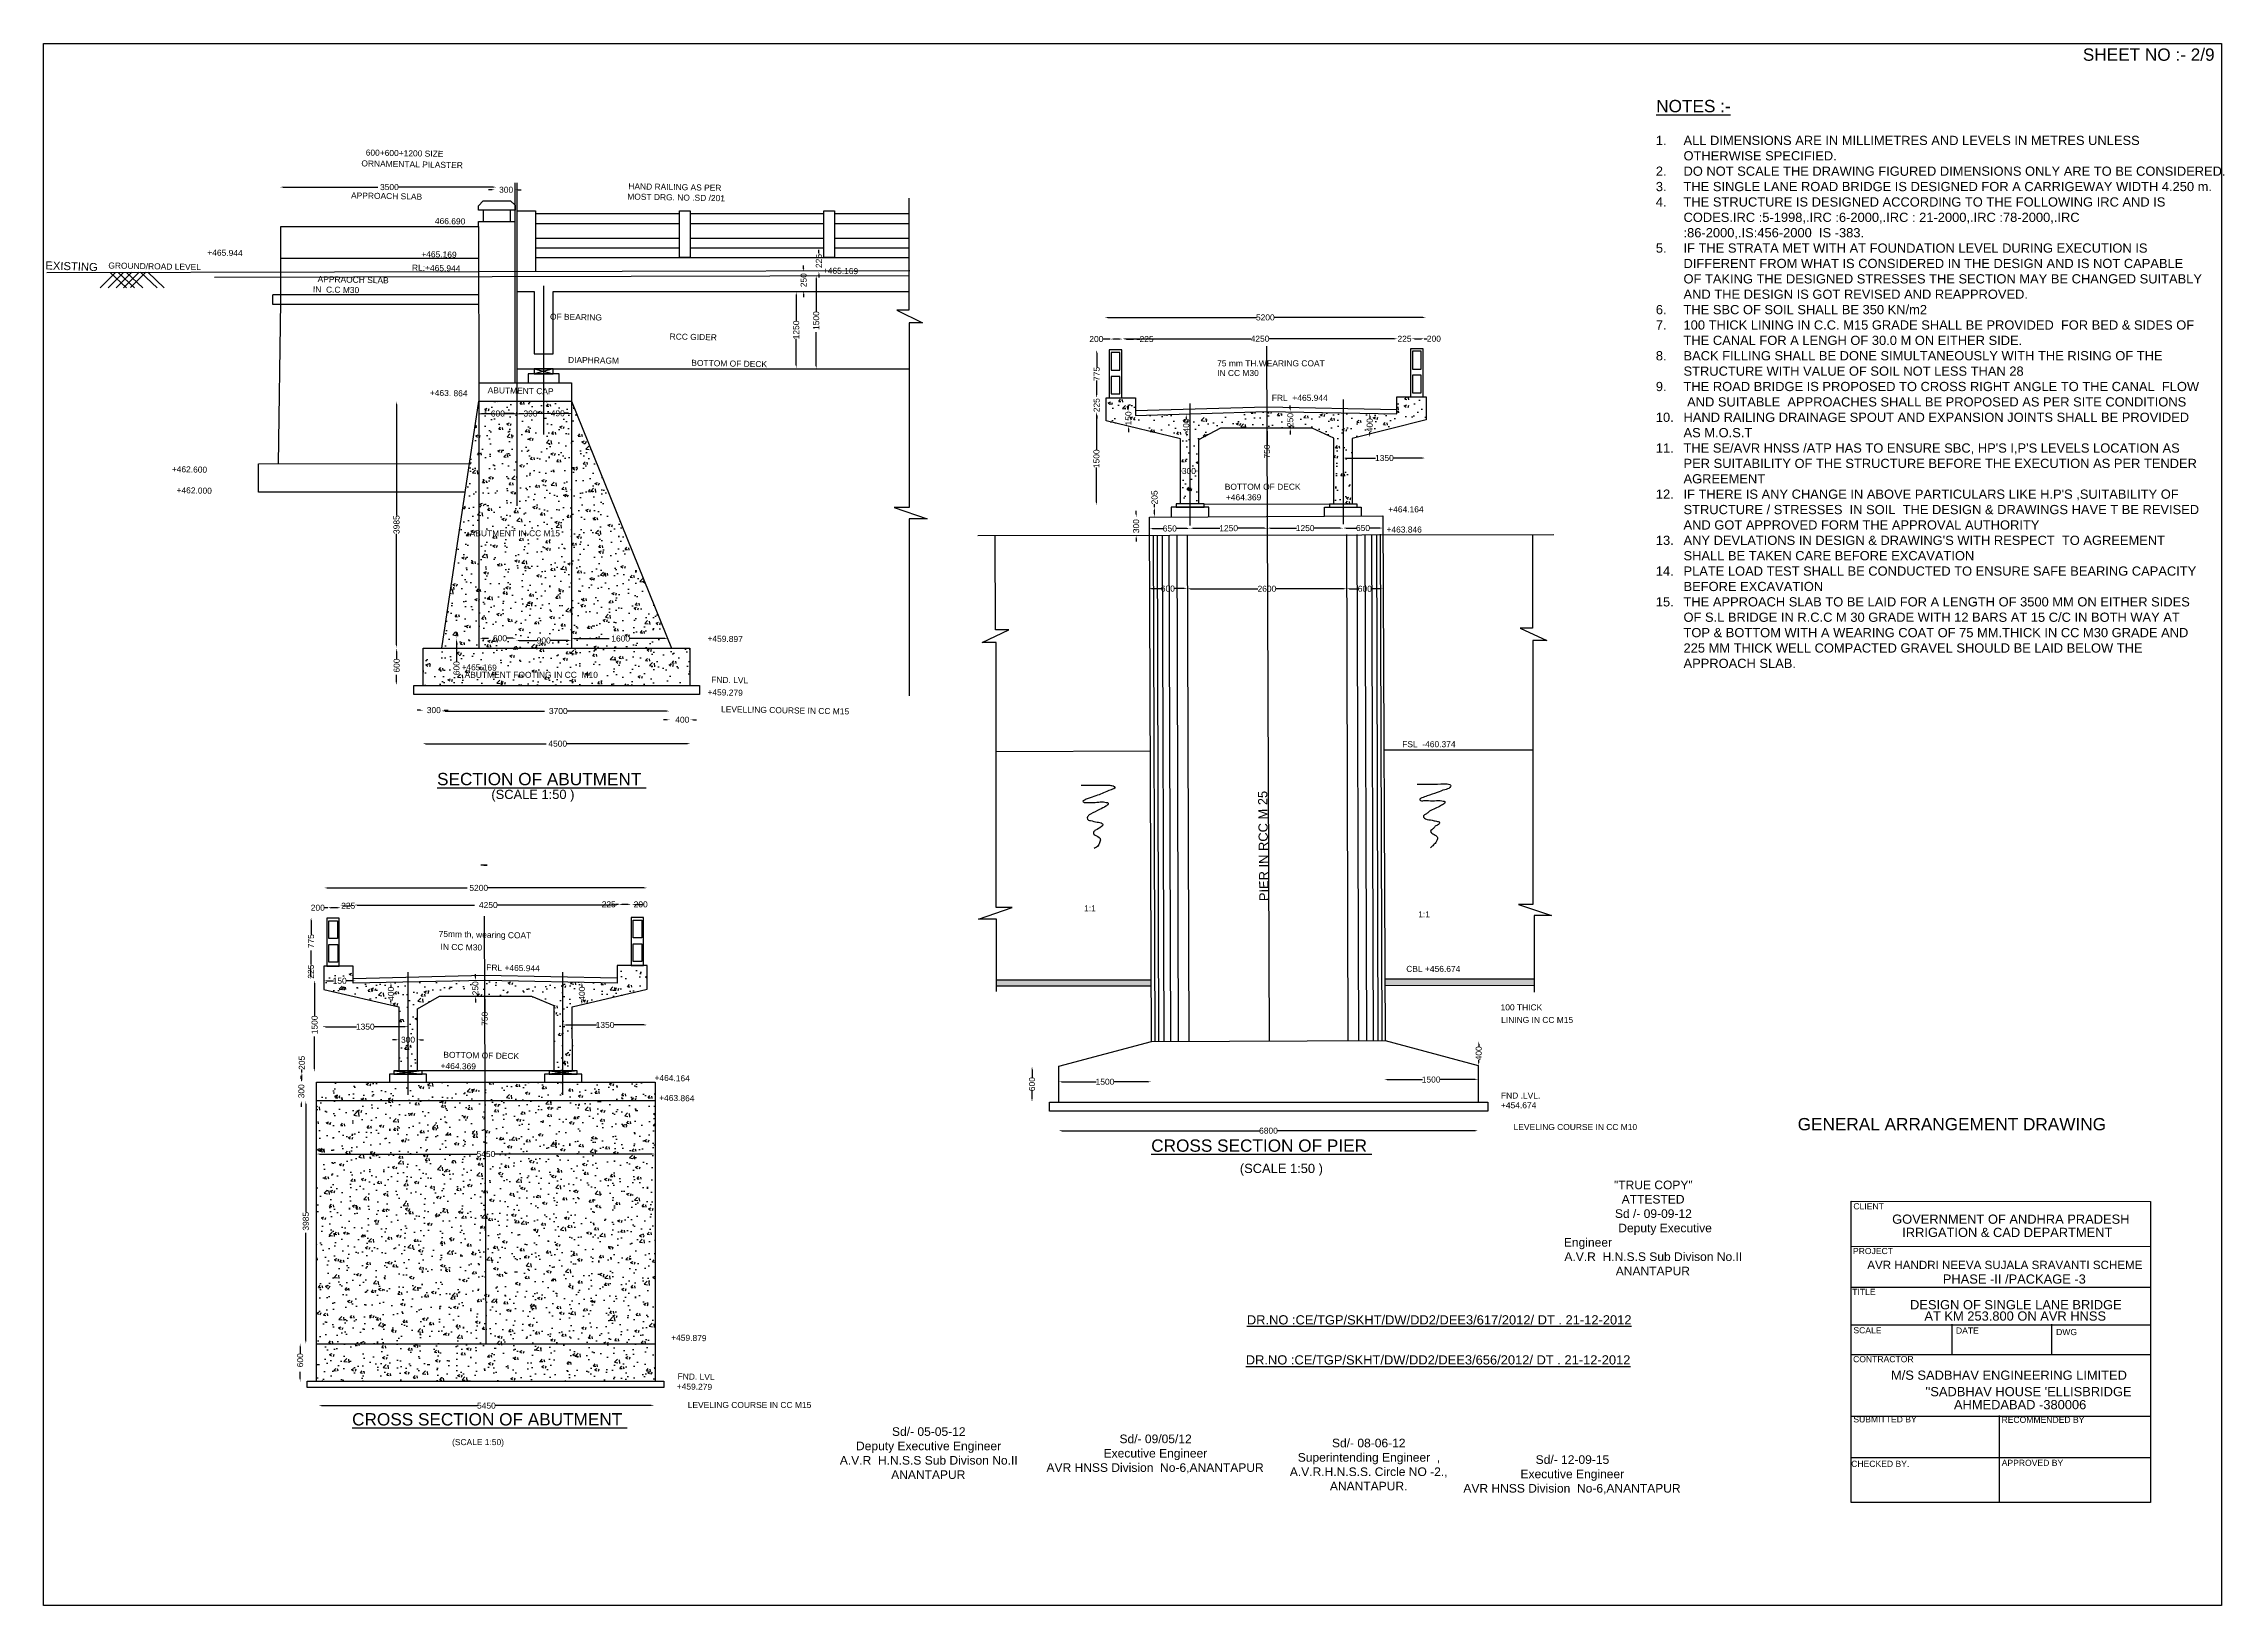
# Model space of a CAD drawing. Header units: millimetres. Extents: x 5124 to 9128952, y 2311 to 40631547.
# Drawn here: x 9093496 to 9128952, y 40606157 to 40631547 of the extents above.
import ezdxf

# ---------------------------------------------------------------- set-up
doc = ezdxf.new("R2010")
doc.units = ezdxf.units.MM
doc.header["$MEASUREMENT"] = 0
for name, color, linetype in [('DIMENSION', 7, 'Continuous'), ('DRAWING', 2, 'Continuous'), ('TEXT', 7, 'Continuous')]:
    doc.layers.add(name, color=color, linetype=linetype)
doc.styles.get("Standard").update_dxf_attribs({"font": 'arial.ttf', "height": 98})
doc.dimstyles.get("Standard").update_dxf_attribs({"dimtxt": 98, "dimasz": 50, "dimexe": 0.18, "dimexo": 0.0625, "dimgap": 0.09, "dimtad": 0, "dimdec": 0, "dimzin": 0, "dimdsep": 46, "dimtxsty": 'Standard', "dimcen": 0.09, "dimse1": 1, "dimse2": 1, "dimadec": 0, "dimazin": 0, "dimtfac": 1, "dimtdec": 0, "dimtofl": 0, "dimtmove": 0, "dimatfit": 3, "dimfxl": 1, "dimtolj": 1, "dimtzin": 0, "dimarcsym": 0})
pattern_1 = [(50, (0, 0), (430.3561096, -37.651281), [45, -495]), (355, (0, 0), (-83.2508, 451.31528), [36, -396]), (100.4514, (35.86, -3.14), (347.105629, 413.6637252), [38.244114, -420.685267]), (46.1842, (0, 120), (640.344629, -99.3114086), [67.5, -742.5]), (96.6356, (53.36, 111.7), (560.797623, 584.470723), [57.366173, -631.0278]), (351.1842, (0, 120), (560.797167, 584.471161), [54, -594]), (21, (60, 90), (358.1442313, -241.5713344), [45, -495]), (326, (60, 90), (145.989199, 435.090027), [36, -396]), (71.4514, (89.85, 69.87), (504.133577, 193.518298), [38.244114, -420.685267]), (37.5, (0, 0), (7.2959132, 199.7363123), [0, -391.2, 0, -402, 0, -397.5]), (7.5, (0, 0), (157.8417225, 236.6470271), [0, -229.2, 0, -382.2, 0, -151.5]), (327.5, (-133.8, 0), (320.2934617, -13.53292304), [0, -150, 0, -468, 0, -621]), (317.5, (-193.8, 0), (349.9117016, 60.0629894), [0, -195, 0, -310.8, 0, -441])]

msp = doc.modelspace()

# ---------------------------------------------------------------- texts
at = {"layer": 'DIMENSION', "color": 0}
for s, height, p in [('SHEET NO :- 2/9', 200, (9126650.4, 40631268.3)), ('%%UNOTES :-', 200, (9119713.9, 40630431.8)), ('75 mm TH.WEARING COAT ', 98, (9112575.8, 40626300.6)), ('IN CC M30', 98, (9112575.8, 40626143.2)), ('FRL  +465.944', 98, (9113464.3, 40625739.4)), ('BOTTOM OF DECK', 98, (9112699.8, 40624293.9)), ('+464.369', 98, (9112718.8, 40624122.9)), ('+463.846', 98, (9115329.3, 40623598.7)), ('+464.164', 98, (9115357.9, 40623926.5)), ('ABUTMENT IN CC M15 ', 98, (9100423.4, 40623537.7)), ('ABUTMENT FOOTING IN CC  M10', 98, (9100340.6, 40621236.4)), ('FSL  -460.374', 98, (9115584.5, 40620108.9)), ('%%USECTION OF ABUTMENT ', 200, (9099893.1, 40619490.8)), ('(SCALE 1:50 )', 150, (9100775.5, 40619266.6)), ('1:1', 98, (9110411.9, 40617440.3)), ('1:1', 98, (9115845.3, 40617342.2)), ('CBL +456.674', 98, (9115650.6, 40616456.1)), ('100 THICK ', 98, (9117184, 40615829.8)), ('LINING IN CC M15 ', 98, (9117193, 40615626.2)), ('FND .LVL.', 98, (9117190.3, 40614396.8)), ('+454.674', 98, (9117190.3, 40614239.4)), ('LEVELING COURSE IN CC M10', 98, (9117395.9, 40613884.7)), ('GENERAL ARRANGEMENT DRAWING ', 200, (9122014.3, 40613880.6)), ('%%UCROSS SECTION OF PIER ', 200, (9111504, 40613531.9)), ('(SCALE 1:50 )', 150, (9112944.9, 40613186.1)), ('%%UCROSS SECTION OF ABUTMENT ', 200, (9098511.6, 40609082.1)), ('LEVELING COURSE IN CC M15', 98, (9103968.8, 40609366.4)), ('(SCALE 1:50)', 98, (9100136.7, 40608762.2))]:
    msp.add_text(s, height=height, dxfattribs=at).set_placement(p)
for s, height, rotation, p in [(' 600+600+1200 SIZE', 97.945, 358.96326, (9098694.5, 40629728.5)), (' ORNAMENTAL PILASTER', 97.945, 358.96326, (9098623.8, 40629552)), (' APPROACH SLAB', 97.945, 358.96326, (9098456, 40629031.4)), (' MOST DRG. NO .SD /201', 97.945, 358.96326, (9102946.6, 40629013.2)), (' HAND RAILING AS PER', 97.945, 358.96326, (9102964.3, 40629180.8)), (' 466.690', 97.94, 358.96326, (9099819.2, 40628616.1)), ('EXISTING', 130.57, 358.01484, (9093523.3, 40627877.5)), ('GROUND/ROAD LEVEL', 97.945, 358.96326, (9094547.8, 40627891.3)), (' +465.944', 97.94, 358.96326, (9096119.2, 40628103.2)), (' RL:+465.944', 97.945, 358.96326, (9099446.3, 40627856.9)), (' +465.169', 97.94, 358.96326, (9099598.4, 40628077.8)), (' IN  C.C M30', 97.945, 358.96326, (9097835.9, 40627504.8)), (' APPRAOCH SLAB', 97.945, 358.96326, (9097912, 40627670.5)), (' +465.169', 97.94, 358.96326, (9106126.2, 40627809.8)), ('  OF BEARING', 97.945, 358.96326, (9101652, 40627062.3)), (' RCC GIDER', 97.94, 358.96326, (9103635.6, 40626737.8)), (' DIAPHRAGM', 97.94, 358.96326, (9101983.8, 40626358.1)), (' BOTTOM OF DECK', 97.945, 358.96326, (9103988.1, 40626309.8)), (' +463. 864', 97.94, 358.96326, (9099737.2, 40625823)), (' ABUTMENT CAP', 97.945, 358.96326, (9100677.2, 40625864.4)), (' +462.600', 97.94, 358.96326, (9095541.2, 40624581.9)), (' +462.000', 97.94, 358.96326, (9095618.6, 40624239.8)), (' +459.897', 97.94, 358.96326, (9104250.5, 40621827.1)), (' +465.169', 97.94, 358.96326, (9100250.8, 40621363.6)), (' FND. LVL', 97.94, 358.96326, (9104312.1, 40621158.6)), (' +459.279', 97.94, 358.96326, (9104250.5, 40620955.3)), (' LEVELLING COURSE IN CC M15', 97.945, 358.96326, (9104471.4, 40620679.4)), ('PIER IN RCC M 25', 150, 90.71566, (9113412.4, 40617607.3)), (' 75mm th, wearing COAT', 97.945, 358.96326, (9099880.4, 40617026)), (' IN CC M30', 97.94, 358.96326, (9099910.4, 40616816.2)), (' FRL +465.944', 97.945, 358.96326, (9100653.8, 40616479.9)), (' +464.369', 97.94, 358.96326, (9099912.3, 40614880.7)), (' BOTTOM OF DECK', 97.945, 358.96326, (9099956.7, 40615061)), (' +464.164', 97.94, 358.96326, (9103389, 40614686.1)), (' +463.864', 97.94, 358.96326, (9103464.6, 40614361.3)), (' +459.879', 97.94, 358.96326, (9103660.9, 40610463.1)), ('  FND. LVL', 97.94, 358.96326, (9103727.1, 40609832.1)), (' +459.279', 97.94, 358.96326, (9103751.7, 40609670))]:
    msp.add_text(s, height=height, rotation=rotation, dxfattribs=at).set_placement(p)
at = {"layer": 'DIMENSION', "color": 0, "insert": (9119558.2, 40630048.5), "char_height": 150, "attachment_point": 1}
msp.add_mtext_dynamic_manual_height_columns("\\pi-450,l600,t600;1.^IALL DIMENSIONS ARE IN MILLIMETRES AND LEVELS IN METRES UNLESS OTHERWISE SPECIFIED.\\P2.^IDO NOT SCALE THE DRAWING FIGURED DIMENSIONS ONLY ARE TO BE CONSIDERED.\\P3.^ITHE SINGLE LANE ROAD BRIDGE IS DESIGNED FOR A CARRIGEWAY WIDTH 4.250 m.\\P4.^ITHE STRUCTURE IS DESIGNED ACCORDING TO THE FOLLOWING IRC AND IS CODES.IRC :5-1998,.IRC :6-2000,.IRC : 21-2000,.IRC :78-2000,.IRC :86-2000,.IS:456-2000  IS -383.\\P5.^IIF THE STRATA MET WITH AT FOUNDATION LEVEL DURING EXECUTION IS DIFFERENT FROM WHAT IS CONSIDERED IN THE DESIGN AND IS NOT CAPABLE OF TAKING THE DESIGNED STRESSES THE SECTION MAY BE CHANGED SUITABLY AND THE DESIGN IS GOT REVISED AND REAPPROVED.\\P6.^ITHE SBC OF SOIL SHALL BE 350 KN/m2\\P7.^I100 THICK LINING IN C.C. M15 GRADE SHALL BE PROVIDED  FOR BED & SIDES OF THE CANAL FOR A LENGH OF 30.0 M ON EITHER SIDE.\\P8.^IBACK FILLING SHALL BE DONE SIMULTANEOUSLY WITH THE RISING OF THE STRUCTURE WITH VALUE OF SOIL NOT LESS THAN 28\\P9.^ITHE ROAD BRIDGE IS PROPOSED TO CROSS RIGHT ANGLE TO THE CANAL  FLOW  AND SUITABLE  APPROACHES SHALL BE PROPOSED AS PER SITE CONDITIONS \\P10.^IHAND RAILING DRAINAGE SPOUT AND EXPANSION JOINTS SHALL BE PROVIDED AS M.O.S.T \\P11.^ITHE SE/AVR HNSS /ATP HAS TO ENSURE SBC, HP'S I,P'S LEVELS LOCATION AS PER SUITABILITY OF THE STRUCTURE BEFORE THE EXECUTION AS PER TENDER AGREEMENT \\P12.^IIF THERE IS ANY CHANGE IN ABOVE PARTICULARS LIKE H.P'S ,SUITABILITY OF STRUCTURE / STRESSES  IN SOIL  THE DESIGN & DRAWINGS HAVE T BE REVISED AND GOT APPROVED FORM THE APPROVAL AUTHORITY \\P13.^IANY DEVLATIONS IN DESIGN & DRAWING'S WITH RESPECT  TO AGREEMENT SHALL BE TAKEN CARE BEFORE EXCAVATION\\P14.^IPLATE LOAD TEST SHALL BE CONDUCTED TO ENSURE SAFE BEARING CAPACITY BEFORE EXCAVATION \\P15.^ITHE APPROACH SLAB TO BE LAID FOR A LENGTH OF 3500 MM ON EITHER SIDES OF S.L BRIDGE IN R.C.C M 30 GRADE WITH 12 BARS AT 15 C/C IN BOTH WAY AT TOP & BOTTOM WITH A WEARING COAT OF 75 MM.THICK IN CC M30 GRADE AND 225 MM THICK WELL COMPACTED GRAVEL SHOULD BE LAID BELOW THE APPROACH SLAB.", width=9003.235, gutter_width=490, heights=[10658], dxfattribs=at)
at = {"layer": 'TEXT', "color": 0}
for s, height, p in [('CLIENT ', 99.84, (9122919.7, 40612595.8)), ('GOVERNMENT OF ANDHRA PRADESH ', 149.753, (9123550.2, 40612361)), ('IRRIGATION & CAD DEPARTMENT ', 149.753, (9123714, 40612146)), ('PROJECT ', 99.84, (9122913, 40611868)), ('AVR HANDRI NEEVA SUJALA SRAVANTI SCHEME ', 135, (9123145.6, 40611624.8)), ('TITLE ', 99.84, (9122900.5, 40611203.7)), ('PHASE -II /PACKAGE -3', 149.753, (9124374.1, 40611387.2)), ('DESIGN OF SINGLE LANE BRIDGE ', 149.753, (9123841.5, 40610970.6)), ('AT KM 253.800 ON AVR HNSS', 149.753, (9124074.8, 40610786.3)), ('%%UDR.NO :CE/TGP/SKHT/DW/DD2/DEE3/617/2012/ DT . 21-12-2012', 150, (9113059.1, 40610724.2)), ('SCALE ', 99.84, (9122920, 40610579.9)), ('DATE ', 99.84, (9124587.6, 40610575)), ('DWG', 99.84, (9126216.2, 40610550.7)), ('%%UDR.NO :CE/TGP/SKHT/DW/DD2/DEE3/656/2012/ DT . 21-12-2012', 150, (9113041.5, 40610073.4)), ('CONTRACTOR', 99.84, (9122915, 40610110.4)), ('M/S SADBHAV ENGINEERING LIMITED ', 149.753, (9123531.6, 40609824.7)), ("''SADBHAV HOUSE 'ELLISBRIDGE ", 149.753, (9124091.2, 40609557.5)), ('AHMEDABAD -380006', 149.753, (9124555.3, 40609345.6)), ('SUBMITTED BY ', 99.835, (9122919.1, 40609131.5)), ('RECOMMENDED BY', 99.835, (9125328.1, 40609124.8)), ('CHECKED BY.', 99.835, (9122884, 40608408.7)), ('APPROVED BY ', 99.835, (9125331.3, 40608424.6))]:
    msp.add_text(s, height=height, dxfattribs=at).set_placement(p)
at = {"layer": 'TEXT', "color": 0, "char_height": 140, "attachment_point": 1}
for s, insert, width in [('\\A1;\\pi814.75;"TRUE COPY" \\P\\pi940.09;ATTESTED  \\P\\pi830.03;{\\C256;Sd /- 09-09-12\\P\\pi237.51; }Deputy Executive Engineer  \\P\\pi8.7928;A.V.R  H.N.S.S Sub Divison No.II \\P\\pi843.73;ANANTAPUR ', (9118213, 40613063), 2891.215), ('\\pi857.2;Sd/- 05-05-12\\P\\pi272.22;Deputy Executive Engineer  \\P\\pi8.7928;A.V.R  H.N.S.S Sub Divison No.II \\P\\pi843.73;ANANTAPUR ', (9106432.4, 40609052.6), 2891.215), ('\\pi1187.9;Sd/- 09/05/12\\P\\pi929.32;Executive Engineer\\P\\pi0.7;AVR HNSS Division  No-6,ANANTAPUR ', (9109800.3, 40608934.3), 3531.004), ('\\pi685.95;Sd/- 08-06-12\\P\\pi129.43;Superintending Engineer  , \\P\\pi0.7;A.V.R.H.N.S.S. Circle NO -2., \\P\\pi652.57;ANANTAPUR.', (9113756.7, 40608866.7), 2548.712), ('\\pi1175.9;Sd/- 12-09-15\\P\\pi929.32;Executive Engineer\\P\\pi0.7;AVR HNSS Division  No-6,ANANTAPUR ', (9116578.4, 40608597.3), 3531.004)]:
    msp.add_mtext(s, dxfattribs=dict(at, insert=insert, width=width))

# ---------------------------------------------------------------- blocks, each defined once
blk = doc.blocks.new('*D4')
at = {"layer": 'Defpoints', "color": 0, "transparency": 16777216}
for p in [(9097342, 40629171), (9100856, 40629214), (9100856, 40629171)]:
    blk.add_point(p, dxfattribs=at)
at = {"layer": 'DIMENSION', "color": 0, "lineweight": -2, "transparency": 16777216}
for p, q in [((9097392, 40629214), (9098931, 40629214)), ((9100806, 40629214), (9099267, 40629214))]:
    blk.add_line(p, q, dxfattribs=at)
at = {"layer": 'DIMENSION', "color": 0, "transparency": 16777216}
for points in [[(9097392, 40629223), (9097392, 40629206), (9097342, 40629214)], [(9100806, 40629223), (9100806, 40629206), (9100856, 40629214)]]:
    blk.add_solid(points, dxfattribs=at)
at = {"layer": 'DIMENSION', "color": 0, "transparency": 16777216, "insert": (9099099, 40629214), "char_height": 98, "attachment_point": 5}
blk.add_mtext('\\A1; 3500', dxfattribs=at)
blk = doc.blocks.new('*D5')
at = {"layer": 'Defpoints', "color": 0, "transparency": 16777216}
for p in [(9100831, 40629214), (9101162, 40629214), (9101162, 40629171)]:
    blk.add_point(p, dxfattribs=at)
at = {"layer": 'DIMENSION', "color": 0, "lineweight": -2, "transparency": 16777216}
for p, q in [((9100781, 40629171), (9100731, 40629171)), ((9101212, 40629171), (9101262, 40629171))]:
    blk.add_line(p, q, dxfattribs=at)
at = {"layer": 'DIMENSION', "color": 0, "transparency": 16777216}
for points in [[(9100781, 40629180), (9100781, 40629163), (9100831, 40629171)], [(9101212, 40629180), (9101212, 40629163), (9101162, 40629171)]]:
    blk.add_solid(points, dxfattribs=at)
at = {"layer": 'DIMENSION', "color": 0, "transparency": 16777216, "insert": (9100997, 40629171), "char_height": 98, "attachment_point": 5}
blk.add_mtext('\\A1; 300', dxfattribs=at)
blk = doc.blocks.new('*D6')
at = {"layer": 'Defpoints', "color": 0, "transparency": 16777216}
for p in [(9099125, 40625731), (9099081, 40621723), (9099234, 40621723)]:
    blk.add_point(p, dxfattribs=at)
at = {"layer": 'DIMENSION', "color": 0, "lineweight": -2, "transparency": 16777216}
for p, q in [((9099234, 40625681), (9099234, 40623874)), ((9099234, 40621773), (9099234, 40623580))]:
    blk.add_line(p, q, dxfattribs=at)
at = {"layer": 'DIMENSION', "color": 0, "transparency": 16777216}
for points in [[(9099226, 40625681), (9099242, 40625681), (9099234, 40625731)], [(9099226, 40621773), (9099242, 40621773), (9099234, 40621723)]]:
    blk.add_solid(points, dxfattribs=at)
at = {"layer": 'DIMENSION', "color": 0, "transparency": 16777216, "insert": (9099234, 40623727), "char_height": 98, "attachment_point": 5, "rotation": 90}
blk.add_mtext('\\A1;3985   ', dxfattribs=at)
blk = doc.blocks.new('*D7')
at = {"layer": 'Defpoints', "color": 0, "transparency": 16777216}
for p in [(9099435, 40621717), (9099236, 40621117), (9099447, 40621117)]:
    blk.add_point(p, dxfattribs=at)
at = {"layer": 'DIMENSION', "color": 0, "lineweight": -2, "transparency": 16777216}
for p, q in [((9099236, 40621667), (9099236, 40621547)), ((9099236, 40621167), (9099236, 40621287))]:
    blk.add_line(p, q, dxfattribs=at)
at = {"layer": 'DIMENSION', "color": 0, "transparency": 16777216}
for points in [[(9099227, 40621667), (9099244, 40621667), (9099236, 40621717)], [(9099227, 40621167), (9099244, 40621167), (9099236, 40621117)]]:
    blk.add_solid(points, dxfattribs=at)
at = {"layer": 'DIMENSION', "color": 0, "transparency": 16777216, "insert": (9099236, 40621417), "char_height": 98, "attachment_point": 5, "rotation": 90}
blk.add_mtext('\\A1; 600', dxfattribs=at)
blk = doc.blocks.new('*D8')
at = {"layer": 'Defpoints', "color": 0, "transparency": 16777216}
for p in [(9099667, 40620606), (9099975, 40620711), (9099975, 40620590)]:
    blk.add_point(p, dxfattribs=at)
at = {"layer": 'DIMENSION', "color": 0, "lineweight": -2, "transparency": 16777216}
for p, q in [((9099617, 40620711), (9099567, 40620711)), ((9100025, 40620711), (9100075, 40620711))]:
    blk.add_line(p, q, dxfattribs=at)
at = {"layer": 'DIMENSION', "color": 0, "transparency": 16777216}
for points in [[(9099617, 40620719), (9099617, 40620702), (9099667, 40620711)], [(9100025, 40620719), (9100025, 40620702), (9099975, 40620711)]]:
    blk.add_solid(points, dxfattribs=at)
at = {"layer": 'DIMENSION', "color": 0, "transparency": 16777216, "insert": (9099821, 40620711), "char_height": 98, "attachment_point": 5}
blk.add_mtext('\\A1; 300', dxfattribs=at)
blk = doc.blocks.new('*D9')
at = {"layer": 'Defpoints', "color": 0, "transparency": 16777216}
for p in [(9099977, 40620561), (9103675, 40620696), (9103675, 40620591)]:
    blk.add_point(p, dxfattribs=at)
at = {"layer": 'DIMENSION', "color": 0, "lineweight": -2, "transparency": 16777216}
for p, q in [((9100027, 40620696), (9101639, 40620696)), ((9103625, 40620696), (9102013, 40620696))]:
    blk.add_line(p, q, dxfattribs=at)
at = {"layer": 'DIMENSION', "color": 0, "transparency": 16777216}
for points in [[(9100027, 40620704), (9100027, 40620688), (9099977, 40620696)], [(9103625, 40620704), (9103625, 40620688), (9103675, 40620696)]]:
    blk.add_solid(points, dxfattribs=at)
at = {"layer": 'DIMENSION', "color": 0, "transparency": 16777216, "insert": (9101826, 40620696), "char_height": 98, "attachment_point": 5}
blk.add_mtext('\\A1;  3700', dxfattribs=at)
blk = doc.blocks.new('*D10')
at = {"layer": 'Defpoints', "color": 0, "transparency": 16777216}
for p in [(9103675, 40620591), (9104010, 40620591), (9104010, 40620554)]:
    blk.add_point(p, dxfattribs=at)
at = {"layer": 'DIMENSION', "color": 0, "lineweight": -2, "transparency": 16777216}
for p, q in [((9103625, 40620554), (9103575, 40620554)), ((9104060, 40620554), (9104110, 40620554))]:
    blk.add_line(p, q, dxfattribs=at)
at = {"layer": 'DIMENSION', "color": 0, "transparency": 16777216}
for points in [[(9103625, 40620562), (9103625, 40620545), (9103675, 40620554)], [(9104060, 40620562), (9104060, 40620545), (9104010, 40620554)]]:
    blk.add_solid(points, dxfattribs=at)
at = {"layer": 'DIMENSION', "color": 0, "transparency": 16777216, "insert": (9103842, 40620554), "char_height": 98, "attachment_point": 5}
blk.add_mtext('\\A1;  400', dxfattribs=at)
blk = doc.blocks.new('*D11')
at = {"layer": 'Defpoints', "color": 0, "transparency": 16777216}
for p in [(9099657, 40620239), (9104015, 40620241), (9104015, 40620166)]:
    blk.add_point(p, dxfattribs=at)
at = {"layer": 'DIMENSION', "color": 0, "lineweight": -2, "transparency": 16777216}
for p, q in [((9099707, 40620166), (9101668, 40620166)), ((9103965, 40620166), (9102004, 40620166))]:
    blk.add_line(p, q, dxfattribs=at)
at = {"layer": 'DIMENSION', "color": 0, "transparency": 16777216}
for points in [[(9099707, 40620174), (9099707, 40620158), (9099657, 40620166)], [(9103965, 40620174), (9103965, 40620158), (9104015, 40620166)]]:
    blk.add_solid(points, dxfattribs=at)
at = {"layer": 'DIMENSION', "color": 0, "transparency": 16777216, "insert": (9101836, 40620166), "char_height": 98, "attachment_point": 5}
blk.add_mtext('\\A1; 4500', dxfattribs=at)
blk = doc.blocks.new('*D12')
at = {"layer": 'Defpoints', "color": 0, "transparency": 16777216}
for p in [(9102072, 40621875), (9102072, 40621875), (9103645, 40621854)]:
    blk.add_point(p, dxfattribs=at)
at = {"layer": 'DIMENSION', "color": 0, "lineweight": -2, "transparency": 16777216}
for p, q in [((9102122, 40621875), (9102691, 40621875)), ((9103595, 40621875), (9103027, 40621875))]:
    blk.add_line(p, q, dxfattribs=at)
at = {"layer": 'DIMENSION', "color": 0, "transparency": 16777216}
for points in [[(9102122, 40621883), (9102122, 40621866), (9102072, 40621875)], [(9103595, 40621883), (9103595, 40621866), (9103645, 40621875)]]:
    blk.add_solid(points, dxfattribs=at)
at = {"layer": 'DIMENSION', "color": 0, "transparency": 16777216, "insert": (9102859, 40621875), "char_height": 98, "attachment_point": 5}
blk.add_mtext('\\A1; 1600', dxfattribs=at)
blk = doc.blocks.new('*D13')
at = {"layer": 'Defpoints', "color": 0, "transparency": 16777216}
for p in [(9101177, 40621880), (9101177, 40621843), (9102077, 40621875)]:
    blk.add_point(p, dxfattribs=at)
at = {"layer": 'DIMENSION', "color": 0, "lineweight": -2, "transparency": 16777216}
for p, q in [((9101227, 40621843), (9101519, 40621843)), ((9102027, 40621843), (9101736, 40621843))]:
    blk.add_line(p, q, dxfattribs=at)
at = {"layer": 'DIMENSION', "color": 0, "transparency": 16777216}
for points in [[(9101227, 40621852), (9101227, 40621835), (9101177, 40621843)], [(9102027, 40621852), (9102027, 40621835), (9102077, 40621843)]]:
    blk.add_solid(points, dxfattribs=at)
at = {"layer": 'DIMENSION', "color": 0, "transparency": 16777216, "insert": (9101627, 40621843), "char_height": 98, "attachment_point": 5}
blk.add_mtext('\\A1;900', dxfattribs=at)
blk = doc.blocks.new('*D14')
at = {"layer": 'Defpoints', "color": 0, "transparency": 16777216}
for p in [(9100580, 40621878), (9101177, 40621880), (9101177, 40621865)]:
    blk.add_point(p, dxfattribs=at)
at = {"layer": 'DIMENSION', "color": 0, "lineweight": -2, "transparency": 16777216}
for p, q in [((9100630, 40621880), (9100729, 40621880)), ((9101127, 40621880), (9101027, 40621880))]:
    blk.add_line(p, q, dxfattribs=at)
at = {"layer": 'DIMENSION', "color": 0, "transparency": 16777216}
for points in [[(9100630, 40621888), (9100630, 40621872), (9100580, 40621880)], [(9101127, 40621888), (9101127, 40621872), (9101177, 40621880)]]:
    blk.add_solid(points, dxfattribs=at)
at = {"layer": 'DIMENSION', "color": 0, "transparency": 16777216, "insert": (9100878, 40621880), "char_height": 98, "attachment_point": 5}
blk.add_mtext('\\A1;  600', dxfattribs=at)
blk = doc.blocks.new('*D15')
at = {"layer": 'Defpoints', "color": 0, "transparency": 16777216}
for p in [(9100003, 40621873), (9100209, 40621873), (9100592, 40621885)]:
    blk.add_point(p, dxfattribs=at)
at = {"layer": 'DIMENSION', "color": 0, "lineweight": -2, "transparency": 16777216}
for p, q in [((9100209, 40621935), (9100209, 40621985)), ((9100209, 40621823), (9100209, 40621504))]:
    blk.add_line(p, q, dxfattribs=at)
at = {"layer": 'DIMENSION', "color": 0, "transparency": 16777216}
for points in [[(9100201, 40621935), (9100217, 40621935), (9100209, 40621885)], [(9100201, 40621823), (9100217, 40621823), (9100209, 40621873)]]:
    blk.add_solid(points, dxfattribs=at)
at = {"layer": 'DIMENSION', "color": 0, "transparency": 16777216, "insert": (9100209, 40621374), "char_height": 98, "attachment_point": 5, "rotation": 90}
blk.add_mtext('\\A1; 600', dxfattribs=at)
blk = doc.blocks.new('*D16')
at = {"layer": 'Defpoints', "color": 0, "transparency": 16777216}
for p in [(9106057, 40627777), (9106060, 40627777), (9106050, 40626257)]:
    blk.add_point(p, dxfattribs=at)
at = {"layer": 'DIMENSION', "color": 0, "lineweight": -2, "transparency": 16777216}
for p, q in [((9106057, 40627727), (9106057, 40627193)), ((9106057, 40626307), (9106057, 40626857))]:
    blk.add_line(p, q, dxfattribs=at)
at = {"layer": 'DIMENSION', "color": 0, "transparency": 16777216}
for points in [[(9106049, 40627727), (9106065, 40627727), (9106057, 40627777)], [(9106049, 40626307), (9106065, 40626307), (9106057, 40626257)]]:
    blk.add_solid(points, dxfattribs=at)
at = {"layer": 'DIMENSION', "color": 0, "transparency": 16777216, "insert": (9106057, 40627025), "char_height": 98, "attachment_point": 5, "rotation": 90}
blk.add_mtext('\\A1; 1500', dxfattribs=at)
blk = doc.blocks.new('*D17')
at = {"layer": 'Defpoints', "color": 0, "transparency": 16777216}
for p in [(9105861, 40627511), (9105732, 40626272), (9105856, 40626272)]:
    blk.add_point(p, dxfattribs=at)
at = {"layer": 'DIMENSION', "color": 0, "lineweight": -2, "transparency": 16777216}
for p, q in [((9105732, 40627461), (9105732, 40627033)), ((9105732, 40626322), (9105732, 40626750))]:
    blk.add_line(p, q, dxfattribs=at)
at = {"layer": 'DIMENSION', "color": 0, "transparency": 16777216}
for points in [[(9105724, 40627461), (9105740, 40627461), (9105732, 40627511)], [(9105724, 40626322), (9105740, 40626322), (9105732, 40626272)]]:
    blk.add_solid(points, dxfattribs=at)
at = {"layer": 'DIMENSION', "color": 0, "transparency": 16777216, "insert": (9105732, 40626892), "char_height": 98, "attachment_point": 5, "rotation": 90}
blk.add_mtext('\\A1;1250 ', dxfattribs=at)
blk = doc.blocks.new('*D18')
at = {"layer": 'Defpoints', "color": 0, "transparency": 16777216}
for p in [(9105853, 40627838), (9105858, 40627838), (9105861, 40627526)]:
    blk.add_point(p, dxfattribs=at)
at = {"layer": 'DIMENSION', "color": 0, "lineweight": -2, "transparency": 16777216}
for p, q in [((9105853, 40627888), (9105853, 40627938)), ((9105853, 40627476), (9105853, 40627426))]:
    blk.add_line(p, q, dxfattribs=at)
at = {"layer": 'DIMENSION', "color": 0, "transparency": 16777216}
for points in [[(9105845, 40627888), (9105862, 40627888), (9105853, 40627838)], [(9105845, 40627476), (9105862, 40627476), (9105853, 40627526)]]:
    blk.add_solid(points, dxfattribs=at)
at = {"layer": 'DIMENSION', "color": 0, "transparency": 16777216, "insert": (9105853, 40627682), "char_height": 98, "attachment_point": 5, "rotation": 90}
blk.add_mtext('\\A1; 250', dxfattribs=at)
blk = doc.blocks.new('*D19')
at = {"layer": 'Defpoints', "color": 0, "transparency": 16777216}
for p in [(9106045, 40628094), (9106101, 40628094), (9106060, 40627843)]:
    blk.add_point(p, dxfattribs=at)
at = {"layer": 'DIMENSION', "color": 0, "lineweight": -2, "transparency": 16777216}
for p, q in [((9106101, 40628144), (9106101, 40628194)), ((9106101, 40627793), (9106101, 40627743))]:
    blk.add_line(p, q, dxfattribs=at)
at = {"layer": 'DIMENSION', "color": 0, "transparency": 16777216}
for points in [[(9106093, 40628144), (9106109, 40628144), (9106101, 40628094)], [(9106093, 40627793), (9106109, 40627793), (9106101, 40627843)]]:
    blk.add_solid(points, dxfattribs=at)
at = {"layer": 'DIMENSION', "color": 0, "transparency": 16777216, "insert": (9106101, 40627994), "char_height": 98, "attachment_point": 5, "rotation": 90}
blk.add_mtext('\\A1; 225', dxfattribs=at)
blk = doc.blocks.new('*D20')
at = {"layer": 'Defpoints', "color": 0, "transparency": 16777216}
for p in [(9097966, 40609524), (9103424, 40609531), (9103424, 40609404)]:
    blk.add_point(p, dxfattribs=at)
at = {"layer": 'DIMENSION', "color": 0, "lineweight": -2, "transparency": 16777216}
for p, q in [((9098016, 40609404), (9100549, 40609404)), ((9103374, 40609404), (9100841, 40609404))]:
    blk.add_line(p, q, dxfattribs=at)
at = {"layer": 'DIMENSION', "color": 0, "transparency": 16777216}
for points in [[(9098016, 40609413), (9098016, 40609396), (9097966, 40609404)], [(9103374, 40609413), (9103374, 40609396), (9103424, 40609404)]]:
    blk.add_solid(points, dxfattribs=at)
at = {"layer": 'DIMENSION', "color": 0, "transparency": 16777216, "insert": (9100695, 40609404), "char_height": 98, "attachment_point": 5}
blk.add_mtext('\\A1;5450 ', dxfattribs=at)
blk = doc.blocks.new('*D21')
at = {"layer": 'Defpoints', "color": 0, "transparency": 16777216}
for p in [(9097742, 40614353), (9097741, 40610413), (9097759, 40610413)]:
    blk.add_point(p, dxfattribs=at)
at = {"layer": 'DIMENSION', "color": 0, "lineweight": -2, "transparency": 16777216}
for p, q in [((9097759, 40614303), (9097759, 40612551)), ((9097759, 40610463), (9097759, 40612214))]:
    blk.add_line(p, q, dxfattribs=at)
at = {"layer": 'DIMENSION', "color": 0, "transparency": 16777216}
for points in [[(9097751, 40614303), (9097768, 40614303), (9097759, 40614353)], [(9097751, 40610463), (9097768, 40610463), (9097759, 40610413)]]:
    blk.add_solid(points, dxfattribs=at)
at = {"layer": 'DIMENSION', "color": 0, "transparency": 16777216, "insert": (9097759, 40612383), "char_height": 98, "attachment_point": 5, "rotation": 90}
blk.add_mtext('\\A1; 3985', dxfattribs=at)
blk = doc.blocks.new('*D22')
at = {"layer": 'Defpoints', "color": 0, "transparency": 16777216}
for p in [(9097760, 40610412), (9097667, 40609795), (9097773, 40609795)]:
    blk.add_point(p, dxfattribs=at)
at = {"layer": 'DIMENSION', "color": 0, "lineweight": -2, "transparency": 16777216}
for p, q in [((9097667, 40610362), (9097667, 40610253)), ((9097667, 40609845), (9097667, 40609955))]:
    blk.add_line(p, q, dxfattribs=at)
at = {"layer": 'DIMENSION', "color": 0, "transparency": 16777216}
for points in [[(9097659, 40610362), (9097675, 40610362), (9097667, 40610412)], [(9097659, 40609845), (9097675, 40609845), (9097667, 40609795)]]:
    blk.add_solid(points, dxfattribs=at)
at = {"layer": 'DIMENSION', "color": 0, "transparency": 16777216, "insert": (9097667, 40610104), "char_height": 98, "attachment_point": 5, "rotation": 90}
blk.add_mtext('\\A1;  600', dxfattribs=at)
blk = doc.blocks.new('*D23')
at = {"layer": 'Defpoints', "color": 0, "transparency": 16777216}
for p in [(9098058, 40617824), (9103307, 40617837), (9103307, 40617821)]:
    blk.add_point(p, dxfattribs=at)
at = {"layer": 'DIMENSION', "color": 0, "lineweight": -2, "transparency": 16777216}
for p, q in [((9098108, 40617821), (9100382, 40617821)), ((9103257, 40617821), (9100719, 40617821))]:
    blk.add_line(p, q, dxfattribs=at)
at = {"layer": 'DIMENSION', "color": 0, "transparency": 16777216}
for points in [[(9098108, 40617830), (9098108, 40617813), (9098058, 40617821)], [(9103257, 40617830), (9103257, 40617813), (9103307, 40617821)]]:
    blk.add_solid(points, dxfattribs=at)
at = {"layer": 'DIMENSION', "color": 0, "transparency": 16777216, "insert": (9100551, 40617821), "char_height": 98, "attachment_point": 5}
blk.add_mtext('\\A1; 5200', dxfattribs=at)
blk = doc.blocks.new('*D24')
at = {"layer": 'Defpoints', "color": 0, "transparency": 16777216}
for p in [(9098546, 40617516), (9102829, 40617543), (9102829, 40617532)]:
    blk.add_point(p, dxfattribs=at)
at = {"layer": 'DIMENSION', "color": 0, "lineweight": -2, "transparency": 16777216}
for p, q in [((9098596, 40617543), (9100501, 40617543)), ((9102779, 40617543), (9100875, 40617543))]:
    blk.add_line(p, q, dxfattribs=at)
at = {"layer": 'DIMENSION', "color": 0, "transparency": 16777216}
for points in [[(9098596, 40617551), (9098596, 40617534), (9098546, 40617543)], [(9102779, 40617551), (9102779, 40617534), (9102829, 40617543)]]:
    blk.add_solid(points, dxfattribs=at)
at = {"layer": 'DIMENSION', "color": 0, "transparency": 16777216, "insert": (9100688, 40617543), "char_height": 98, "attachment_point": 5}
blk.add_mtext('\\A1;  4250', dxfattribs=at)
blk = doc.blocks.new('*D25')
at = {"layer": 'Defpoints', "color": 0, "transparency": 16777216}
for p in [(9103059, 40617521), (9103273, 40617553), (9103273, 40617500)]:
    blk.add_point(p, dxfattribs=at)
at = {"layer": 'DIMENSION', "color": 0, "lineweight": -2, "transparency": 16777216}
blk.add_line((9103109, 40617553), (9103223, 40617553), dxfattribs=at)
at = {"layer": 'DIMENSION', "color": 0, "transparency": 16777216}
for points in [[(9103109, 40617562), (9103109, 40617545), (9103059, 40617553)], [(9103223, 40617562), (9103223, 40617545), (9103273, 40617553)]]:
    blk.add_solid(points, dxfattribs=at)
at = {"layer": 'DIMENSION', "color": 0, "transparency": 16777216, "insert": (9103166, 40617553), "char_height": 98, "attachment_point": 5}
blk.add_mtext('\\A1;  200', dxfattribs=at)
blk = doc.blocks.new('*D26')
at = {"layer": 'Defpoints', "color": 0, "transparency": 16777216}
for p in [(9102845, 40617554), (9102845, 40617521), (9103048, 40617516)]:
    blk.add_point(p, dxfattribs=at)
at = {"layer": 'DIMENSION', "color": 0, "lineweight": -2, "transparency": 16777216}
for p, q in [((9102845, 40617554), (9102795, 40617554)), ((9102998, 40617554), (9102895, 40617554))]:
    blk.add_line(p, q, dxfattribs=at)
at = {"layer": 'DIMENSION', "color": 0, "transparency": 16777216}
for points in [[(9102895, 40617562), (9102895, 40617545), (9102845, 40617554)], [(9102998, 40617562), (9102998, 40617545), (9103048, 40617554)]]:
    blk.add_solid(points, dxfattribs=at)
at = {"layer": 'DIMENSION', "color": 0, "transparency": 16777216, "insert": (9102665, 40617554), "char_height": 98, "attachment_point": 5}
blk.add_mtext('\\A1; 225', dxfattribs=at)
blk = doc.blocks.new('*D27')
at = {"layer": 'Defpoints', "color": 0, "transparency": 16777216}
for p in [(9098115, 40617499), (9098115, 40617499), (9098325, 40617507)]:
    blk.add_point(p, dxfattribs=at)
at = {"layer": 'DIMENSION', "color": 0, "lineweight": -2, "transparency": 16777216}
for p, q in [((9098115, 40617499), (9098065, 40617499)), ((9098275, 40617499), (9098165, 40617499))]:
    blk.add_line(p, q, dxfattribs=at)
at = {"layer": 'DIMENSION', "color": 0, "transparency": 16777216}
for points in [[(9098165, 40617507), (9098165, 40617490), (9098115, 40617499)], [(9098275, 40617507), (9098275, 40617490), (9098325, 40617499)]]:
    blk.add_solid(points, dxfattribs=at)
at = {"layer": 'DIMENSION', "color": 0, "transparency": 16777216, "insert": (9097916, 40617499), "char_height": 98, "attachment_point": 5}
blk.add_mtext('\\A1;  200', dxfattribs=at)
blk = doc.blocks.new('*D28')
at = {"layer": 'Defpoints', "color": 0, "transparency": 16777216}
for p in [(9098319, 40617496), (9098539, 40617531), (9098539, 40617529)]:
    blk.add_point(p, dxfattribs=at)
at = {"layer": 'DIMENSION', "color": 0, "lineweight": -2, "transparency": 16777216}
blk.add_line((9098369, 40617531), (9098489, 40617531), dxfattribs=at)
at = {"layer": 'DIMENSION', "color": 0, "transparency": 16777216}
for points in [[(9098369, 40617539), (9098369, 40617522), (9098319, 40617531)], [(9098489, 40617539), (9098489, 40617522), (9098539, 40617531)]]:
    blk.add_solid(points, dxfattribs=at)
at = {"layer": 'DIMENSION', "color": 0, "transparency": 16777216, "insert": (9098429, 40617531), "char_height": 98, "attachment_point": 5}
blk.add_mtext('\\A1; 225', dxfattribs=at)
blk = doc.blocks.new('*D29')
at = {"layer": 'Defpoints', "color": 0, "transparency": 16777216}
blk.add_point((9100655, 40618189), dxfattribs=at)
blk.add_point((9100655, 40618189), dxfattribs=at)
blk.add_point((9100655, 40618189), dxfattribs=at)
at = {"layer": 'DIMENSION', "color": 0, "lineweight": -2, "transparency": 16777216}
for p, q in [((9100705, 40618189), (9100605, 40618189)), ((9100655, 40618189), (9100705, 40618189))]:
    blk.add_line(p, q, dxfattribs=at)
at = {"layer": 'DIMENSION', "color": 0, "transparency": 16777216}
for points in [[(9100605, 40618197), (9100605, 40618180), (9100655, 40618189)], [(9100705, 40618197), (9100705, 40618180), (9100655, 40618189)]]:
    blk.add_solid(points, dxfattribs=at)
blk = doc.blocks.new('*D30')
at = {"layer": 'Defpoints', "color": 0, "transparency": 16777216}
for p in [(9097833, 40617339), (9097845, 40617339), (9097842, 40616532)]:
    blk.add_point(p, dxfattribs=at)
at = {"layer": 'DIMENSION', "color": 0, "lineweight": -2, "transparency": 16777216}
for p, q in [((9097845, 40617289), (9097845, 40617066)), ((9097845, 40616582), (9097845, 40616805))]:
    blk.add_line(p, q, dxfattribs=at)
at = {"layer": 'DIMENSION', "color": 0, "transparency": 16777216}
for points in [[(9097836, 40617289), (9097853, 40617289), (9097845, 40617339)], [(9097836, 40616582), (9097853, 40616582), (9097845, 40616532)]]:
    blk.add_solid(points, dxfattribs=at)
at = {"layer": 'DIMENSION', "color": 0, "transparency": 16777216, "insert": (9097845, 40616936), "char_height": 98, "attachment_point": 5, "rotation": 90}
blk.add_mtext('\\A1; 775', dxfattribs=at)
blk = doc.blocks.new('*D31')
at = {"layer": 'Defpoints', "color": 0, "transparency": 16777216}
for p in [(9097838, 40616321), (9097902, 40616321), (9097833, 40614830)]:
    blk.add_point(p, dxfattribs=at)
at = {"layer": 'DIMENSION', "color": 0, "lineweight": -2, "transparency": 16777216}
for p, q in [((9097902, 40616271), (9097902, 40615743)), ((9097902, 40614880), (9097902, 40615407))]:
    blk.add_line(p, q, dxfattribs=at)
at = {"layer": 'DIMENSION', "color": 0, "transparency": 16777216}
for points in [[(9097894, 40616271), (9097911, 40616271), (9097902, 40616321)], [(9097894, 40614880), (9097911, 40614880), (9097902, 40614830)]]:
    blk.add_solid(points, dxfattribs=at)
at = {"layer": 'DIMENSION', "color": 0, "transparency": 16777216, "insert": (9097902, 40615575), "char_height": 98, "attachment_point": 5, "rotation": 90}
blk.add_mtext('\\A1; 1500', dxfattribs=at)
blk = doc.blocks.new('*D32')
at = {"layer": 'Defpoints', "color": 0, "transparency": 16777216}
for p in [(9097842, 40616549), (9097850, 40616549), (9097890, 40616333)]:
    blk.add_point(p, dxfattribs=at)
at = {"layer": 'DIMENSION', "color": 0, "lineweight": -2, "transparency": 16777216}
blk.add_line((9097842, 40616383), (9097842, 40616499), dxfattribs=at)
at = {"layer": 'DIMENSION', "color": 0, "transparency": 16777216}
for points in [[(9097833, 40616499), (9097850, 40616499), (9097842, 40616549)], [(9097833, 40616383), (9097850, 40616383), (9097842, 40616333)]]:
    blk.add_solid(points, dxfattribs=at)
at = {"layer": 'DIMENSION', "color": 0, "transparency": 16777216, "insert": (9097842, 40616441), "char_height": 98, "attachment_point": 5, "rotation": 90}
blk.add_mtext('\\A1; 225', dxfattribs=at)
blk = doc.blocks.new('*D33')
at = {"layer": 'Defpoints', "color": 0, "transparency": 16777216}
for p in [(9100571, 40625530), (9101193, 40625533), (9101193, 40625530)]:
    blk.add_point(p, dxfattribs=at)
at = {"layer": 'DIMENSION', "color": 0, "lineweight": -2, "transparency": 16777216}
for p, q in [((9100621, 40625533), (9100774, 40625533)), ((9101143, 40625533), (9100991, 40625533))]:
    blk.add_line(p, q, dxfattribs=at)
at = {"layer": 'DIMENSION', "color": 0, "transparency": 16777216}
for points in [[(9100621, 40625541), (9100621, 40625524), (9100571, 40625533)], [(9101143, 40625541), (9101143, 40625524), (9101193, 40625533)]]:
    blk.add_solid(points, dxfattribs=at)
at = {"layer": 'DIMENSION', "color": 0, "transparency": 16777216, "insert": (9100882, 40625533), "char_height": 98, "attachment_point": 5}
blk.add_mtext('\\A1;600', dxfattribs=at)
blk = doc.blocks.new('*D34')
at = {"layer": 'Defpoints', "color": 0, "transparency": 16777216}
for p in [(9101193, 40625530), (9101631, 40625535), (9101631, 40625533)]:
    blk.add_point(p, dxfattribs=at)
at = {"layer": 'DIMENSION', "color": 0, "lineweight": -2, "transparency": 16777216}
for p, q in [((9101243, 40625533), (9101304, 40625533)), ((9101581, 40625533), (9101520, 40625533))]:
    blk.add_line(p, q, dxfattribs=at)
at = {"layer": 'DIMENSION', "color": 0, "transparency": 16777216}
for points in [[(9101243, 40625542), (9101243, 40625525), (9101193, 40625533)], [(9101581, 40625542), (9101581, 40625525), (9101631, 40625533)]]:
    blk.add_solid(points, dxfattribs=at)
at = {"layer": 'DIMENSION', "color": 0, "transparency": 16777216, "insert": (9101412, 40625533), "char_height": 98, "attachment_point": 5}
blk.add_mtext('\\A1;390', dxfattribs=at)
blk = doc.blocks.new('*D35')
at = {"layer": 'Defpoints', "color": 0, "transparency": 16777216}
for p in [(9101631, 40625533), (9102080, 40625537), (9102080, 40625537)]:
    blk.add_point(p, dxfattribs=at)
at = {"layer": 'DIMENSION', "color": 0, "lineweight": -2, "transparency": 16777216}
for p, q in [((9101681, 40625537), (9101745, 40625537)), ((9102030, 40625537), (9101965, 40625537))]:
    blk.add_line(p, q, dxfattribs=at)
at = {"layer": 'DIMENSION', "color": 0, "transparency": 16777216}
for points in [[(9101681, 40625545), (9101681, 40625528), (9101631, 40625537)], [(9102030, 40625545), (9102030, 40625528), (9102080, 40625537)]]:
    blk.add_solid(points, dxfattribs=at)
at = {"layer": 'DIMENSION', "color": 0, "transparency": 16777216, "insert": (9101855, 40625537), "char_height": 98, "attachment_point": 5}
blk.add_mtext('\\A1;490', dxfattribs=at)
blk = doc.blocks.new('*D36')
at = {"layer": 'Defpoints', "color": 0, "transparency": 16777216}
for p in [(9098027, 40615565), (9099425, 40615565), (9099425, 40615565)]:
    blk.add_point(p, dxfattribs=at)
at = {"layer": 'DIMENSION', "color": 0, "lineweight": -2, "transparency": 16777216}
for p, q in [((9098077, 40615565), (9098584, 40615565)), ((9099375, 40615565), (9098867, 40615565))]:
    blk.add_line(p, q, dxfattribs=at)
at = {"layer": 'DIMENSION', "color": 0, "transparency": 16777216}
for points in [[(9098077, 40615574), (9098077, 40615557), (9098027, 40615565)], [(9099375, 40615574), (9099375, 40615557), (9099425, 40615565)]]:
    blk.add_solid(points, dxfattribs=at)
at = {"layer": 'DIMENSION', "color": 0, "transparency": 16777216, "insert": (9098726, 40615565), "char_height": 98, "attachment_point": 5}
blk.add_mtext('\\A1;1350', dxfattribs=at)
blk = doc.blocks.new('*D37')
at = {"layer": 'Defpoints', "color": 0, "transparency": 16777216}
for p in [(9098051, 40616325), (9098569, 40616348), (9098569, 40616310)]:
    blk.add_point(p, dxfattribs=at)
at = {"layer": 'DIMENSION', "color": 0, "lineweight": -2, "transparency": 16777216}
for p, q in [((9098101, 40616310), (9098207, 40616310)), ((9098519, 40616310), (9098414, 40616310))]:
    blk.add_line(p, q, dxfattribs=at)
at = {"layer": 'DIMENSION', "color": 0, "transparency": 16777216}
for points in [[(9098101, 40616318), (9098101, 40616302), (9098051, 40616310)], [(9098519, 40616318), (9098519, 40616302), (9098569, 40616310)]]:
    blk.add_solid(points, dxfattribs=at)
at = {"layer": 'DIMENSION', "color": 0, "transparency": 16777216, "insert": (9098310, 40616310), "char_height": 98, "attachment_point": 5}
blk.add_mtext('\\A1;150', dxfattribs=at)
blk = doc.blocks.new('*D38')
at = {"layer": 'Defpoints', "color": 0, "transparency": 16777216}
for p in [(9099143, 40616285), (9099143, 40616285), (9099151, 40615915)]:
    blk.add_point(p, dxfattribs=at)
at = {"layer": 'DIMENSION', "color": 0, "lineweight": -2, "transparency": 16777216}
for p, q in [((9099143, 40616235), (9099143, 40616210)), ((9099143, 40615965), (9099143, 40615990))]:
    blk.add_line(p, q, dxfattribs=at)
at = {"layer": 'DIMENSION', "color": 0, "transparency": 16777216}
for points in [[(9099135, 40616235), (9099152, 40616235), (9099143, 40616285)], [(9099135, 40615965), (9099152, 40615965), (9099143, 40615915)]]:
    blk.add_solid(points, dxfattribs=at)
at = {"layer": 'DIMENSION', "color": 0, "transparency": 16777216, "insert": (9099143, 40616100), "char_height": 98, "attachment_point": 5, "rotation": 90}
blk.add_mtext('\\A1;400', dxfattribs=at)
blk = doc.blocks.new('*D39')
at = {"layer": 'Defpoints', "color": 0, "transparency": 16777216}
for p in [(9100516, 40616318), (9100664, 40616318), (9100613, 40616061)]:
    blk.add_point(p, dxfattribs=at)
at = {"layer": 'DIMENSION', "color": 0, "lineweight": -2, "transparency": 16777216}
for p, q in [((9100516, 40616368), (9100516, 40616418)), ((9100516, 40616011), (9100516, 40615961))]:
    blk.add_line(p, q, dxfattribs=at)
at = {"layer": 'DIMENSION', "color": 0, "transparency": 16777216}
for points in [[(9100508, 40616368), (9100525, 40616368), (9100516, 40616318)], [(9100508, 40616011), (9100525, 40616011), (9100516, 40616061)]]:
    blk.add_solid(points, dxfattribs=at)
at = {"layer": 'DIMENSION', "color": 0, "transparency": 16777216, "insert": (9100516, 40616189), "char_height": 98, "attachment_point": 5, "rotation": 90}
blk.add_mtext('\\A1;250', dxfattribs=at)
blk = doc.blocks.new('*D40')
at = {"layer": 'Defpoints', "color": 0, "transparency": 16777216}
for p in [(9102222, 40616285), (9102248, 40616285), (9102215, 40615918)]:
    blk.add_point(p, dxfattribs=at)
at = {"layer": 'DIMENSION', "color": 0, "lineweight": -2, "transparency": 16777216}
for p, q in [((9102248, 40616235), (9102248, 40616212)), ((9102248, 40615968), (9102248, 40615991))]:
    blk.add_line(p, q, dxfattribs=at)
at = {"layer": 'DIMENSION', "color": 0, "transparency": 16777216}
for points in [[(9102239, 40616235), (9102256, 40616235), (9102248, 40616285)], [(9102239, 40615968), (9102256, 40615968), (9102248, 40615918)]]:
    blk.add_solid(points, dxfattribs=at)
at = {"layer": 'DIMENSION', "color": 0, "transparency": 16777216, "insert": (9102248, 40616102), "char_height": 98, "attachment_point": 5, "rotation": 90}
blk.add_mtext('\\A1;400', dxfattribs=at)
blk = doc.blocks.new('*D41')
at = {"layer": 'Defpoints', "color": 0, "transparency": 16777216}
for p in [(9101939, 40615580), (9103309, 40615593), (9103309, 40615580)]:
    blk.add_point(p, dxfattribs=at)
at = {"layer": 'DIMENSION', "color": 0, "lineweight": -2, "transparency": 16777216}
for p, q in [((9101989, 40615593), (9102483, 40615593)), ((9103259, 40615593), (9102766, 40615593))]:
    blk.add_line(p, q, dxfattribs=at)
at = {"layer": 'DIMENSION', "color": 0, "transparency": 16777216}
for points in [[(9101989, 40615601), (9101989, 40615585), (9101939, 40615593)], [(9103259, 40615601), (9103259, 40615585), (9103309, 40615593)]]:
    blk.add_solid(points, dxfattribs=at)
at = {"layer": 'DIMENSION', "color": 0, "transparency": 16777216, "insert": (9102624, 40615593), "char_height": 98, "attachment_point": 5}
blk.add_mtext('\\A1;1350', dxfattribs=at)
blk = doc.blocks.new('*D42')
at = {"layer": 'Defpoints', "color": 0, "transparency": 16777216}
for p in [(9097934, 40613495), (9103440, 40613495), (9103440, 40613495)]:
    blk.add_point(p, dxfattribs=at)
at = {"layer": 'DIMENSION', "color": 0, "lineweight": -2, "transparency": 16777216}
for p, q in [((9097984, 40613495), (9100541, 40613495)), ((9103390, 40613495), (9100833, 40613495))]:
    blk.add_line(p, q, dxfattribs=at)
at = {"layer": 'DIMENSION', "color": 0, "transparency": 16777216}
for points in [[(9097984, 40613503), (9097984, 40613487), (9097934, 40613495)], [(9103390, 40613503), (9103390, 40613487), (9103440, 40613495)]]:
    blk.add_solid(points, dxfattribs=at)
at = {"layer": 'DIMENSION', "color": 0, "transparency": 16777216, "insert": (9100687, 40613495), "char_height": 98, "attachment_point": 5}
blk.add_mtext('\\A1;5450', dxfattribs=at)
blk = doc.blocks.new('*D43')
at = {"layer": 'Defpoints', "color": 0, "transparency": 16777216}
for p in [(9110001, 40614410), (9116819, 40614410), (9116819, 40613874)]:
    blk.add_point(p, dxfattribs=at)
at = {"layer": 'DIMENSION', "color": 0, "lineweight": -2, "transparency": 16777216}
for p, q in [((9110051, 40613874), (9113264, 40613874)), ((9116769, 40613874), (9113557, 40613874))]:
    blk.add_line(p, q, dxfattribs=at)
at = {"layer": 'DIMENSION', "color": 0, "transparency": 16777216}
for points in [[(9110051, 40613882), (9110051, 40613865), (9110001, 40613874)], [(9116769, 40613882), (9116769, 40613865), (9116819, 40613874)]]:
    blk.add_solid(points, dxfattribs=at)
at = {"layer": 'DIMENSION', "color": 0, "transparency": 16777216, "insert": (9113410, 40613874), "char_height": 98, "attachment_point": 5}
blk.add_mtext('\\A1;6800', dxfattribs=at)
blk = doc.blocks.new('*D44')
at = {"layer": 'Defpoints', "color": 0, "transparency": 16777216}
for p in [(9109566, 40614921), (9110001, 40614921), (9110001, 40614340)]:
    blk.add_point(p, dxfattribs=at)
at = {"layer": 'DIMENSION', "color": 0, "lineweight": -2, "transparency": 16777216}
for p, q in [((9109566, 40614871), (9109566, 40614739)), ((9109566, 40614390), (9109566, 40614522))]:
    blk.add_line(p, q, dxfattribs=at)
at = {"layer": 'DIMENSION', "color": 0, "transparency": 16777216}
for points in [[(9109558, 40614871), (9109574, 40614871), (9109566, 40614921)], [(9109558, 40614390), (9109574, 40614390), (9109566, 40614340)]]:
    blk.add_solid(points, dxfattribs=at)
at = {"layer": 'DIMENSION', "color": 0, "transparency": 16777216, "insert": (9109566, 40614631), "char_height": 98, "attachment_point": 5, "rotation": 90}
blk.add_mtext('\\A1;600', dxfattribs=at)
blk = doc.blocks.new('*D45')
at = {"layer": 'Defpoints', "color": 0, "transparency": 16777216}
for p in [(9110001, 40614682), (9111504, 40614682), (9111504, 40614669)]:
    blk.add_point(p, dxfattribs=at)
at = {"layer": 'DIMENSION', "color": 0, "lineweight": -2, "transparency": 16777216}
for p, q in [((9110051, 40614669), (9110611, 40614669)), ((9111454, 40614669), (9110894, 40614669))]:
    blk.add_line(p, q, dxfattribs=at)
at = {"layer": 'DIMENSION', "color": 0, "transparency": 16777216}
for points in [[(9110051, 40614677), (9110051, 40614661), (9110001, 40614669)], [(9111454, 40614677), (9111454, 40614661), (9111504, 40614669)]]:
    blk.add_solid(points, dxfattribs=at)
at = {"layer": 'DIMENSION', "color": 0, "transparency": 16777216, "insert": (9110752, 40614669), "char_height": 98, "attachment_point": 5}
blk.add_mtext('\\A1;1500', dxfattribs=at)
blk = doc.blocks.new('*D46')
at = {"layer": 'Defpoints', "color": 0, "transparency": 16777216}
for p in [(9115291, 40614705), (9116819, 40614705), (9116819, 40614705)]:
    blk.add_point(p, dxfattribs=at)
at = {"layer": 'DIMENSION', "color": 0, "lineweight": -2, "transparency": 16777216}
for p, q in [((9115341, 40614705), (9115914, 40614705)), ((9116769, 40614705), (9116197, 40614705))]:
    blk.add_line(p, q, dxfattribs=at)
at = {"layer": 'DIMENSION', "color": 0, "transparency": 16777216}
for points in [[(9115341, 40614713), (9115341, 40614697), (9115291, 40614705)], [(9116769, 40614713), (9116769, 40614697), (9116819, 40614705)]]:
    blk.add_solid(points, dxfattribs=at)
at = {"layer": 'DIMENSION', "color": 0, "transparency": 16777216, "insert": (9116055, 40614705), "char_height": 98, "attachment_point": 5}
blk.add_mtext('\\A1;1500', dxfattribs=at)
blk = doc.blocks.new('*D47')
at = {"layer": 'Defpoints', "color": 0, "transparency": 16777216}
for p in [(9116819, 40615329), (9116829, 40615329), (9116819, 40614934)]:
    blk.add_point(p, dxfattribs=at)
at = {"layer": 'DIMENSION', "color": 0, "lineweight": -2, "transparency": 16777216}
for p, q in [((9116829, 40615279), (9116829, 40615242)), ((9116829, 40614984), (9116829, 40615021))]:
    blk.add_line(p, q, dxfattribs=at)
at = {"layer": 'DIMENSION', "color": 0, "transparency": 16777216}
for points in [[(9116820, 40615279), (9116837, 40615279), (9116829, 40615329)], [(9116820, 40614984), (9116837, 40614984), (9116829, 40614934)]]:
    blk.add_solid(points, dxfattribs=at)
at = {"layer": 'DIMENSION', "color": 0, "transparency": 16777216, "insert": (9116829, 40615132), "char_height": 98, "attachment_point": 5, "rotation": 90}
blk.add_mtext('\\A1;400', dxfattribs=at)
blk = doc.blocks.new('*D48')
at = {"layer": 'Defpoints', "color": 0, "transparency": 16777216}
for p in [(9111477, 40623639), (9112134, 40623664), (9112134, 40623639)]:
    blk.add_point(p, dxfattribs=at)
at = {"layer": 'DIMENSION', "color": 0, "lineweight": -2, "transparency": 16777216}
for p, q in [((9111527, 40623664), (9111697, 40623664)), ((9112084, 40623664), (9111914, 40623664))]:
    blk.add_line(p, q, dxfattribs=at)
at = {"layer": 'DIMENSION', "color": 0, "transparency": 16777216}
for points in [[(9111527, 40623673), (9111527, 40623656), (9111477, 40623664)], [(9112084, 40623673), (9112084, 40623656), (9112134, 40623664)]]:
    blk.add_solid(points, dxfattribs=at)
at = {"layer": 'DIMENSION', "color": 0, "transparency": 16777216, "insert": (9111806, 40623664), "char_height": 98, "attachment_point": 5}
blk.add_mtext('\\A1;650', dxfattribs=at)
blk = doc.blocks.new('*D49')
at = {"layer": 'Defpoints', "color": 0, "transparency": 16777216}
for p in [(9112134, 40623664), (9113391, 40623669), (9113391, 40623669)]:
    blk.add_point(p, dxfattribs=at)
at = {"layer": 'DIMENSION', "color": 0, "lineweight": -2, "transparency": 16777216}
for p, q in [((9112184, 40623669), (9112621, 40623669)), ((9113341, 40623669), (9112904, 40623669))]:
    blk.add_line(p, q, dxfattribs=at)
at = {"layer": 'DIMENSION', "color": 0, "transparency": 16777216}
for points in [[(9112184, 40623677), (9112184, 40623660), (9112134, 40623669)], [(9113341, 40623677), (9113341, 40623660), (9113391, 40623669)]]:
    blk.add_solid(points, dxfattribs=at)
at = {"layer": 'DIMENSION', "color": 0, "transparency": 16777216, "insert": (9112763, 40623669), "char_height": 98, "attachment_point": 5}
blk.add_mtext('\\A1;1250', dxfattribs=at)
blk = doc.blocks.new('*D50')
at = {"layer": 'Defpoints', "color": 0, "transparency": 16777216}
for p in [(9113391, 40623669), (9114623, 40623670), (9114623, 40623669)]:
    blk.add_point(p, dxfattribs=at)
at = {"layer": 'DIMENSION', "color": 0, "lineweight": -2, "transparency": 16777216}
for p, q in [((9113441, 40623670), (9113865, 40623670)), ((9114573, 40623670), (9114149, 40623670))]:
    blk.add_line(p, q, dxfattribs=at)
at = {"layer": 'DIMENSION', "color": 0, "transparency": 16777216}
for points in [[(9113441, 40623679), (9113441, 40623662), (9113391, 40623670)], [(9114573, 40623679), (9114573, 40623662), (9114623, 40623670)]]:
    blk.add_solid(points, dxfattribs=at)
at = {"layer": 'DIMENSION', "color": 0, "transparency": 16777216, "insert": (9114007, 40623670), "char_height": 98, "attachment_point": 5}
blk.add_mtext('\\A1;1250', dxfattribs=at)
blk = doc.blocks.new('*D51')
at = {"layer": 'Defpoints', "color": 0, "transparency": 16777216}
for p in [(9114623, 40623669), (9115270, 40623672), (9115270, 40623672)]:
    blk.add_point(p, dxfattribs=at)
at = {"layer": 'DIMENSION', "color": 0, "lineweight": -2, "transparency": 16777216}
for p, q in [((9114673, 40623672), (9114838, 40623672)), ((9115220, 40623672), (9115055, 40623672))]:
    blk.add_line(p, q, dxfattribs=at)
at = {"layer": 'DIMENSION', "color": 0, "transparency": 16777216}
for points in [[(9114673, 40623680), (9114673, 40623663), (9114623, 40623672)], [(9115220, 40623680), (9115220, 40623663), (9115270, 40623672)]]:
    blk.add_solid(points, dxfattribs=at)
at = {"layer": 'DIMENSION', "color": 0, "transparency": 16777216, "insert": (9114947, 40623672), "char_height": 98, "attachment_point": 5}
blk.add_mtext('\\A1;650', dxfattribs=at)
blk = doc.blocks.new('*D52')
at = {"layer": 'Defpoints', "color": 0, "transparency": 16777216}
for p in [(9111558, 40624011), (9111831, 40624011), (9111831, 40623852)]:
    blk.add_point(p, dxfattribs=at)
at = {"layer": 'DIMENSION', "color": 0, "lineweight": -2, "transparency": 16777216}
for p, q in [((9111558, 40624011), (9111558, 40624061)), ((9111558, 40623902), (9111558, 40623961))]:
    blk.add_line(p, q, dxfattribs=at)
at = {"layer": 'DIMENSION', "color": 0, "transparency": 16777216}
for points in [[(9111550, 40623961), (9111567, 40623961), (9111558, 40624011)], [(9111550, 40623902), (9111567, 40623902), (9111558, 40623852)]]:
    blk.add_solid(points, dxfattribs=at)
at = {"layer": 'DIMENSION', "color": 0, "transparency": 16777216, "insert": (9111558, 40624170), "char_height": 98, "attachment_point": 5, "rotation": 90}
blk.add_mtext('\\A1;205', dxfattribs=at)
blk = doc.blocks.new('*D53')
at = {"layer": 'Defpoints', "color": 0, "transparency": 16777216}
for p in [(9111259, 40623850), (9111477, 40623850), (9111477, 40623554)]:
    blk.add_point(p, dxfattribs=at)
at = {"layer": 'DIMENSION', "color": 0, "lineweight": -2, "transparency": 16777216}
for p, q in [((9111259, 40623900), (9111259, 40623950)), ((9111259, 40623504), (9111259, 40623454))]:
    blk.add_line(p, q, dxfattribs=at)
at = {"layer": 'DIMENSION', "color": 0, "transparency": 16777216}
for points in [[(9111251, 40623900), (9111268, 40623900), (9111259, 40623850)], [(9111251, 40623504), (9111268, 40623504), (9111259, 40623554)]]:
    blk.add_solid(points, dxfattribs=at)
at = {"layer": 'DIMENSION', "color": 0, "transparency": 16777216, "insert": (9111259, 40623702), "char_height": 98, "attachment_point": 5, "rotation": 90}
blk.add_mtext('\\A1;300', dxfattribs=at)
blk = doc.blocks.new('*D54')
at = {"layer": 'Defpoints', "color": 0, "transparency": 16777216}
for p in [(9110530, 40625552), (9110614, 40625552), (9110530, 40624043)]:
    blk.add_point(p, dxfattribs=at)
at = {"layer": 'DIMENSION', "color": 0, "lineweight": -2, "transparency": 16777216}
for p, q in [((9110614, 40625502), (9110614, 40624939)), ((9110614, 40624093), (9110614, 40624656))]:
    blk.add_line(p, q, dxfattribs=at)
at = {"layer": 'DIMENSION', "color": 0, "transparency": 16777216}
for points in [[(9110606, 40625502), (9110622, 40625502), (9110614, 40625552)], [(9110606, 40624093), (9110622, 40624093), (9110614, 40624043)]]:
    blk.add_solid(points, dxfattribs=at)
at = {"layer": 'DIMENSION', "color": 0, "transparency": 16777216, "insert": (9110614, 40624798), "char_height": 98, "attachment_point": 5, "rotation": 90}
blk.add_mtext('\\A1;1500', dxfattribs=at)
blk = doc.blocks.new('*D55')
at = {"layer": 'Defpoints', "color": 0, "transparency": 16777216}
for p in [(9110614, 40625786), (9110614, 40625552), (9110617, 40625786)]:
    blk.add_point(p, dxfattribs=at)
at = {"layer": 'DIMENSION', "color": 0, "lineweight": -2, "transparency": 16777216}
for p, q in [((9110617, 40625836), (9110617, 40625886)), ((9110617, 40625502), (9110617, 40625452))]:
    blk.add_line(p, q, dxfattribs=at)
at = {"layer": 'DIMENSION', "color": 0, "transparency": 16777216}
for points in [[(9110608, 40625836), (9110625, 40625836), (9110617, 40625786)], [(9110608, 40625502), (9110625, 40625502), (9110617, 40625552)]]:
    blk.add_solid(points, dxfattribs=at)
at = {"layer": 'DIMENSION', "color": 0, "transparency": 16777216, "insert": (9110617, 40625669), "char_height": 98, "attachment_point": 5, "rotation": 90}
blk.add_mtext('\\A1;225', dxfattribs=at)
blk = doc.blocks.new('*D56')
at = {"layer": 'Defpoints', "color": 0, "transparency": 16777216}
for p in [(9110617, 40626568), (9110617, 40626568), (9110617, 40625786)]:
    blk.add_point(p, dxfattribs=at)
at = {"layer": 'DIMENSION', "color": 0, "lineweight": -2, "transparency": 16777216}
for p, q in [((9110617, 40626518), (9110617, 40626285)), ((9110617, 40625836), (9110617, 40626069))]:
    blk.add_line(p, q, dxfattribs=at)
at = {"layer": 'DIMENSION', "color": 0, "transparency": 16777216}
for points in [[(9110608, 40626518), (9110625, 40626518), (9110617, 40626568)], [(9110608, 40625836), (9110625, 40625836), (9110617, 40625786)]]:
    blk.add_solid(points, dxfattribs=at)
at = {"layer": 'DIMENSION', "color": 0, "transparency": 16777216, "insert": (9110617, 40626177), "char_height": 98, "attachment_point": 5, "rotation": 90}
blk.add_mtext('\\A1;775', dxfattribs=at)
blk = doc.blocks.new('*D57')
at = {"layer": 'Defpoints', "color": 0, "transparency": 16777216}
for p in [(9110838, 40626739), (9111040, 40626744), (9111040, 40626739)]:
    blk.add_point(p, dxfattribs=at)
at = {"layer": 'DIMENSION', "color": 0, "lineweight": -2, "transparency": 16777216}
for p, q in [((9110838, 40626744), (9110721, 40626744)), ((9110990, 40626744), (9110888, 40626744))]:
    blk.add_line(p, q, dxfattribs=at)
at = {"layer": 'DIMENSION', "color": 0, "transparency": 16777216}
for points in [[(9110888, 40626753), (9110888, 40626736), (9110838, 40626744)], [(9110990, 40626753), (9110990, 40626736), (9111040, 40626744)]]:
    blk.add_solid(points, dxfattribs=at)
at = {"layer": 'DIMENSION', "color": 0, "transparency": 16777216, "insert": (9110612, 40626744), "char_height": 98, "attachment_point": 5}
blk.add_mtext('\\A1;200', dxfattribs=at)
blk = doc.blocks.new('*D58')
at = {"layer": 'Defpoints', "color": 0, "transparency": 16777216}
for p in [(9111050, 40626744), (9111268, 40626744), (9111268, 40626744)]:
    blk.add_point(p, dxfattribs=at)
at = {"layer": 'DIMENSION', "color": 0, "lineweight": -2, "transparency": 16777216}
for p, q in [((9111100, 40626744), (9111218, 40626744)), ((9111268, 40626744), (9111318, 40626744))]:
    blk.add_line(p, q, dxfattribs=at)
at = {"layer": 'DIMENSION', "color": 0, "transparency": 16777216}
for points in [[(9111100, 40626753), (9111100, 40626736), (9111050, 40626744)], [(9111218, 40626753), (9111218, 40626736), (9111268, 40626744)]]:
    blk.add_solid(points, dxfattribs=at)
at = {"layer": 'DIMENSION', "color": 0, "transparency": 16777216, "insert": (9111428, 40626744), "char_height": 98, "attachment_point": 5}
blk.add_mtext('\\A1;225', dxfattribs=at)
blk = doc.blocks.new('*D59')
at = {"layer": 'Defpoints', "color": 0, "transparency": 16777216}
for p in [(9111040, 40626744), (9115506, 40626749), (9115506, 40626744)]:
    blk.add_point(p, dxfattribs=at)
at = {"layer": 'DIMENSION', "color": 0, "lineweight": -2, "transparency": 16777216}
for p, q in [((9111090, 40626749), (9113125, 40626749)), ((9115456, 40626749), (9113421, 40626749))]:
    blk.add_line(p, q, dxfattribs=at)
at = {"layer": 'DIMENSION', "color": 0, "transparency": 16777216}
for points in [[(9111090, 40626757), (9111090, 40626740), (9111040, 40626749)], [(9115456, 40626757), (9115456, 40626740), (9115506, 40626749)]]:
    blk.add_solid(points, dxfattribs=at)
at = {"layer": 'DIMENSION', "color": 0, "transparency": 16777216, "insert": (9113273, 40626749), "char_height": 98, "attachment_point": 5}
blk.add_mtext('\\A1;4250', dxfattribs=at)
blk = doc.blocks.new('*D60')
at = {"layer": 'Defpoints', "color": 0, "transparency": 16777216}
for p in [(9115506, 40626744), (9115738, 40626748), (9115738, 40626744)]:
    blk.add_point(p, dxfattribs=at)
at = {"layer": 'DIMENSION', "color": 0, "lineweight": -2, "transparency": 16777216}
for p, q in [((9115456, 40626748), (9115406, 40626748)), ((9115788, 40626748), (9115838, 40626748))]:
    blk.add_line(p, q, dxfattribs=at)
at = {"layer": 'DIMENSION', "color": 0, "transparency": 16777216}
for points in [[(9115456, 40626757), (9115456, 40626740), (9115506, 40626748)], [(9115788, 40626757), (9115788, 40626740), (9115738, 40626748)]]:
    blk.add_solid(points, dxfattribs=at)
at = {"layer": 'DIMENSION', "color": 0, "transparency": 16777216, "insert": (9115622, 40626748), "char_height": 98, "attachment_point": 5}
blk.add_mtext('\\A1;225', dxfattribs=at)
blk = doc.blocks.new('*D61')
at = {"layer": 'Defpoints', "color": 0, "transparency": 16777216}
for p in [(9115738, 40626744), (9115941, 40626749), (9115941, 40626744)]:
    blk.add_point(p, dxfattribs=at)
at = {"layer": 'DIMENSION', "color": 0, "lineweight": -2, "transparency": 16777216}
for p, q in [((9115788, 40626749), (9115891, 40626749)), ((9115941, 40626749), (9115991, 40626749))]:
    blk.add_line(p, q, dxfattribs=at)
at = {"layer": 'DIMENSION', "color": 0, "transparency": 16777216}
for points in [[(9115788, 40626757), (9115788, 40626740), (9115738, 40626749)], [(9115891, 40626757), (9115891, 40626740), (9115941, 40626749)]]:
    blk.add_solid(points, dxfattribs=at)
at = {"layer": 'DIMENSION', "color": 0, "transparency": 16777216, "insert": (9116100, 40626749), "char_height": 98, "attachment_point": 5}
blk.add_mtext('\\A1;200', dxfattribs=at)
blk = doc.blocks.new('*D62')
at = {"layer": 'Defpoints', "color": 0, "transparency": 16777216}
for p in [(9110748, 40627095), (9110748, 40627089), (9115970, 40627089)]:
    blk.add_point(p, dxfattribs=at)
at = {"layer": 'DIMENSION', "color": 0, "lineweight": -2, "transparency": 16777216}
for p, q in [((9110798, 40627095), (9113213, 40627095)), ((9115920, 40627095), (9113505, 40627095))]:
    blk.add_line(p, q, dxfattribs=at)
at = {"layer": 'DIMENSION', "color": 0, "transparency": 16777216}
for points in [[(9110798, 40627104), (9110798, 40627087), (9110748, 40627095)], [(9115920, 40627104), (9115920, 40627087), (9115970, 40627095)]]:
    blk.add_solid(points, dxfattribs=at)
at = {"layer": 'DIMENSION', "color": 0, "transparency": 16777216, "insert": (9113359, 40627095), "char_height": 98, "attachment_point": 5}
blk.add_mtext('\\A1;5200', dxfattribs=at)
blk = doc.blocks.new('*D63')
at = {"layer": 'Defpoints', "color": 0, "transparency": 16777216}
for p in [(9111107, 40625577), (9111134, 40625577), (9111107, 40625332)]:
    blk.add_point(p, dxfattribs=at)
at = {"layer": 'DIMENSION', "color": 0, "lineweight": -2, "transparency": 16777216}
for p, q in [((9111134, 40625627), (9111134, 40625677)), ((9111134, 40625282), (9111134, 40625232))]:
    blk.add_line(p, q, dxfattribs=at)
at = {"layer": 'DIMENSION', "color": 0, "transparency": 16777216}
for points in [[(9111126, 40625627), (9111142, 40625627), (9111134, 40625577)], [(9111126, 40625282), (9111142, 40625282), (9111134, 40625332)]]:
    blk.add_solid(points, dxfattribs=at)
at = {"layer": 'DIMENSION', "color": 0, "transparency": 16777216, "insert": (9111134, 40625454), "char_height": 98, "attachment_point": 5, "rotation": 90}
blk.add_mtext('\\A1;150', dxfattribs=at)
blk = doc.blocks.new('*D64')
at = {"layer": 'Defpoints', "color": 0, "transparency": 16777216}
for p in [(9111846, 40625520), (9112073, 40625520), (9111838, 40625157)]:
    blk.add_point(p, dxfattribs=at)
at = {"layer": 'DIMENSION', "color": 0, "lineweight": -2, "transparency": 16777216}
for p, q in [((9112073, 40625470), (9112073, 40625449)), ((9112073, 40625207), (9112073, 40625229))]:
    blk.add_line(p, q, dxfattribs=at)
at = {"layer": 'DIMENSION', "color": 0, "transparency": 16777216}
for points in [[(9112065, 40625470), (9112082, 40625470), (9112073, 40625520)], [(9112065, 40625207), (9112082, 40625207), (9112073, 40625157)]]:
    blk.add_solid(points, dxfattribs=at)
at = {"layer": 'DIMENSION', "color": 0, "transparency": 16777216, "insert": (9112073, 40625339), "char_height": 98, "attachment_point": 5, "rotation": 90}
blk.add_mtext('\\A1;400', dxfattribs=at)
blk = doc.blocks.new('*D65')
at = {"layer": 'Defpoints', "color": 0, "transparency": 16777216}
for p in [(9111958, 40624570), (9112275, 40624599), (9112275, 40624583)]:
    blk.add_point(p, dxfattribs=at)
at = {"layer": 'DIMENSION', "color": 0, "lineweight": -2, "transparency": 16777216}
for p, q in [((9112008, 40624599), (9112008, 40624599)), ((9112225, 40624599), (9112225, 40624599))]:
    blk.add_line(p, q, dxfattribs=at)
at = {"layer": 'DIMENSION', "color": 0, "transparency": 16777216}
for points in [[(9112008, 40624607), (9112008, 40624590), (9111958, 40624599)], [(9112225, 40624607), (9112225, 40624590), (9112275, 40624599)]]:
    blk.add_solid(points, dxfattribs=at)
at = {"layer": 'DIMENSION', "color": 0, "transparency": 16777216, "insert": (9112117, 40624599), "char_height": 98, "attachment_point": 5}
blk.add_mtext('\\A1;300', dxfattribs=at)
blk = doc.blocks.new('*D66')
at = {"layer": 'Defpoints', "color": 0, "transparency": 16777216}
for p in [(9113525, 40625562), (9113764, 40625562), (9113520, 40625294)]:
    blk.add_point(p, dxfattribs=at)
at = {"layer": 'DIMENSION', "color": 0, "lineweight": -2, "transparency": 16777216}
for p, q in [((9113764, 40625612), (9113764, 40625662)), ((9113764, 40625244), (9113764, 40625194))]:
    blk.add_line(p, q, dxfattribs=at)
at = {"layer": 'DIMENSION', "color": 0, "transparency": 16777216}
for points in [[(9113756, 40625612), (9113772, 40625612), (9113764, 40625562)], [(9113756, 40625244), (9113772, 40625244), (9113764, 40625294)]]:
    blk.add_solid(points, dxfattribs=at)
at = {"layer": 'DIMENSION', "color": 0, "transparency": 16777216, "insert": (9113764, 40625428), "char_height": 98, "attachment_point": 5, "rotation": 90}
blk.add_mtext('\\A1;250', dxfattribs=at)
blk = doc.blocks.new('*D67')
at = {"layer": 'Defpoints', "color": 0, "transparency": 16777216}
for p in [(9114807, 40625539), (9115056, 40625539), (9114848, 40625147)]:
    blk.add_point(p, dxfattribs=at)
at = {"layer": 'DIMENSION', "color": 0, "lineweight": -2, "transparency": 16777216}
for p, q in [((9115056, 40625489), (9115056, 40625453)), ((9115056, 40625197), (9115056, 40625232))]:
    blk.add_line(p, q, dxfattribs=at)
at = {"layer": 'DIMENSION', "color": 0, "transparency": 16777216}
for points in [[(9115048, 40625489), (9115065, 40625489), (9115056, 40625539)], [(9115048, 40625197), (9115065, 40625197), (9115056, 40625147)]]:
    blk.add_solid(points, dxfattribs=at)
at = {"layer": 'DIMENSION', "color": 0, "transparency": 16777216, "insert": (9115056, 40625343), "char_height": 98, "attachment_point": 5, "rotation": 90}
blk.add_mtext('\\A1;400', dxfattribs=at)
blk = doc.blocks.new('*D68')
at = {"layer": 'Defpoints', "color": 0, "transparency": 16777216}
for p in [(9114631, 40624801), (9115958, 40624810), (9115958, 40624801)]:
    blk.add_point(p, dxfattribs=at)
at = {"layer": 'DIMENSION', "color": 0, "lineweight": -2, "transparency": 16777216}
for p, q in [((9114681, 40624810), (9115153, 40624810)), ((9115908, 40624810), (9115436, 40624810))]:
    blk.add_line(p, q, dxfattribs=at)
at = {"layer": 'DIMENSION', "color": 0, "transparency": 16777216}
for points in [[(9114681, 40624818), (9114681, 40624801), (9114631, 40624810)], [(9115908, 40624818), (9115908, 40624801), (9115958, 40624810)]]:
    blk.add_solid(points, dxfattribs=at)
at = {"layer": 'DIMENSION', "color": 0, "transparency": 16777216, "insert": (9115295, 40624810), "char_height": 98, "attachment_point": 5}
blk.add_mtext('\\A1;1350', dxfattribs=at)
blk = doc.blocks.new('*D69')
at = {"layer": 'Defpoints', "color": 0, "transparency": 16777216}
for p in [(9111460, 40622685), (9112090, 40622687), (9112090, 40622687)]:
    blk.add_point(p, dxfattribs=at)
at = {"layer": 'DIMENSION', "color": 0, "lineweight": -2, "transparency": 16777216}
for p, q in [((9111510, 40622687), (9111667, 40622687)), ((9112040, 40622687), (9111884, 40622687))]:
    blk.add_line(p, q, dxfattribs=at)
at = {"layer": 'DIMENSION', "color": 0, "transparency": 16777216}
for points in [[(9111510, 40622695), (9111510, 40622678), (9111460, 40622687)], [(9112040, 40622695), (9112040, 40622678), (9112090, 40622687)]]:
    blk.add_solid(points, dxfattribs=at)
at = {"layer": 'DIMENSION', "color": 0, "transparency": 16777216, "insert": (9111775, 40622687), "char_height": 98, "attachment_point": 5}
blk.add_mtext('\\A1;600', dxfattribs=at)
blk = doc.blocks.new('*D70')
at = {"layer": 'Defpoints', "color": 0, "transparency": 16777216}
for p in [(9112090, 40622687), (9114680, 40622695), (9114680, 40622684)]:
    blk.add_point(p, dxfattribs=at)
at = {"layer": 'DIMENSION', "color": 0, "lineweight": -2, "transparency": 16777216}
for p, q in [((9112140, 40622684), (9113238, 40622684)), ((9114630, 40622684), (9113532, 40622684))]:
    blk.add_line(p, q, dxfattribs=at)
at = {"layer": 'DIMENSION', "color": 0, "transparency": 16777216}
for points in [[(9112140, 40622693), (9112140, 40622676), (9112090, 40622684)], [(9114630, 40622693), (9114630, 40622676), (9114680, 40622684)]]:
    blk.add_solid(points, dxfattribs=at)
at = {"layer": 'DIMENSION', "color": 0, "transparency": 16777216, "insert": (9113385, 40622684), "char_height": 98, "attachment_point": 5}
blk.add_mtext('\\A1;2600', dxfattribs=at)
blk = doc.blocks.new('*D71')
at = {"layer": 'Defpoints', "color": 0, "transparency": 16777216}
for p in [(9114680, 40622684), (9115275, 40622684), (9115275, 40622675)]:
    blk.add_point(p, dxfattribs=at)
at = {"layer": 'DIMENSION', "color": 0, "lineweight": -2, "transparency": 16777216}
for p, q in [((9114730, 40622684), (9114869, 40622684)), ((9115225, 40622684), (9115086, 40622684))]:
    blk.add_line(p, q, dxfattribs=at)
at = {"layer": 'DIMENSION', "color": 0, "transparency": 16777216}
for points in [[(9114730, 40622692), (9114730, 40622676), (9114680, 40622684)], [(9115225, 40622692), (9115225, 40622676), (9115275, 40622684)]]:
    blk.add_solid(points, dxfattribs=at)
at = {"layer": 'DIMENSION', "color": 0, "transparency": 16777216, "insert": (9114977, 40622684), "char_height": 98, "attachment_point": 5}
blk.add_mtext('\\A1;600', dxfattribs=at)
blk = doc.blocks.new('*D72')
at = {"layer": 'Defpoints', "color": 0, "transparency": 16777216}
for p in [(9113387, 40625294), (9113388, 40625294), (9113388, 40624538)]:
    blk.add_point(p, dxfattribs=at)
at = {"layer": 'DIMENSION', "color": 0, "lineweight": -2, "transparency": 16777216}
for p, q in [((9113387, 40625244), (9113387, 40625024)), ((9113387, 40624588), (9113387, 40624809))]:
    blk.add_line(p, q, dxfattribs=at)
at = {"layer": 'DIMENSION', "color": 0, "transparency": 16777216}
for points in [[(9113379, 40625244), (9113396, 40625244), (9113387, 40625294)], [(9113379, 40624588), (9113396, 40624588), (9113387, 40624538)]]:
    blk.add_solid(points, dxfattribs=at)
at = {"layer": 'DIMENSION', "color": 0, "transparency": 16777216, "insert": (9113387, 40624916), "char_height": 98, "attachment_point": 5, "rotation": 90}
blk.add_mtext('\\A1;750', dxfattribs=at)
blk = doc.blocks.new('*D73')
at = {"layer": 'Defpoints', "color": 0, "transparency": 16777216}
for p in [(9099269, 40615352), (9099269, 40615352), (9099573, 40615352)]:
    blk.add_point(p, dxfattribs=at)
at = {"layer": 'DIMENSION', "color": 0, "lineweight": -2, "transparency": 16777216}
for p, q in [((9099219, 40615352), (9099169, 40615352)), ((9099623, 40615352), (9099673, 40615352))]:
    blk.add_line(p, q, dxfattribs=at)
at = {"layer": 'DIMENSION', "color": 0, "transparency": 16777216}
for points in [[(9099219, 40615360), (9099219, 40615343), (9099269, 40615352)], [(9099623, 40615360), (9099623, 40615343), (9099573, 40615352)]]:
    blk.add_solid(points, dxfattribs=at)
at = {"layer": 'DIMENSION', "color": 0, "transparency": 16777216, "insert": (9099421, 40615352), "char_height": 98, "attachment_point": 5}
blk.add_mtext('\\A1;300', dxfattribs=at)
blk = doc.blocks.new('*D74')
at = {"layer": 'Defpoints', "color": 0, "transparency": 16777216}
for p in [(9100665, 40616061), (9100668, 40615326), (9100668, 40615326)]:
    blk.add_point(p, dxfattribs=at)
at = {"layer": 'DIMENSION', "color": 0, "lineweight": -2, "transparency": 16777216}
for p, q in [((9100668, 40616011), (9100668, 40615801)), ((9100668, 40615376), (9100668, 40615586))]:
    blk.add_line(p, q, dxfattribs=at)
at = {"layer": 'DIMENSION', "color": 0, "transparency": 16777216}
for points in [[(9100660, 40616011), (9100677, 40616011), (9100668, 40616061)], [(9100660, 40615376), (9100677, 40615376), (9100668, 40615326)]]:
    blk.add_solid(points, dxfattribs=at)
at = {"layer": 'DIMENSION', "color": 0, "transparency": 16777216, "insert": (9100668, 40615693), "char_height": 98, "attachment_point": 5, "rotation": 90}
blk.add_mtext('\\A1;750', dxfattribs=at)
blk = doc.blocks.new('*D75')
at = {"layer": 'Defpoints', "color": 0, "transparency": 16777216}
for p in [(9097686, 40614665), (9097934, 40614665), (9097934, 40614364)]:
    blk.add_point(p, dxfattribs=at)
at = {"layer": 'DIMENSION', "color": 0, "lineweight": -2, "transparency": 16777216}
for p, q in [((9097686, 40614715), (9097686, 40614765)), ((9097686, 40614314), (9097686, 40614264))]:
    blk.add_line(p, q, dxfattribs=at)
at = {"layer": 'DIMENSION', "color": 0, "transparency": 16777216}
for points in [[(9097678, 40614715), (9097695, 40614715), (9097686, 40614665)], [(9097678, 40614314), (9097695, 40614314), (9097686, 40614364)]]:
    blk.add_solid(points, dxfattribs=at)
at = {"layer": 'DIMENSION', "color": 0, "transparency": 16777216, "insert": (9097686, 40614515), "char_height": 98, "attachment_point": 5, "rotation": 90}
blk.add_mtext('\\A1;300', dxfattribs=at)
blk = doc.blocks.new('*D76')
at = {"layer": 'Defpoints', "color": 0, "transparency": 16777216}
for p in [(9097695, 40614818), (9097934, 40614818), (9097934, 40614665)]:
    blk.add_point(p, dxfattribs=at)
at = {"layer": 'DIMENSION', "color": 0, "lineweight": -2, "transparency": 16777216}
for p, q in [((9097695, 40614818), (9097695, 40614868)), ((9097695, 40614715), (9097695, 40614768))]:
    blk.add_line(p, q, dxfattribs=at)
at = {"layer": 'DIMENSION', "color": 0, "transparency": 16777216}
for points in [[(9097686, 40614768), (9097703, 40614768), (9097695, 40614818)], [(9097686, 40614715), (9097703, 40614715), (9097695, 40614665)]]:
    blk.add_solid(points, dxfattribs=at)
at = {"layer": 'DIMENSION', "color": 0, "transparency": 16777216, "insert": (9097695, 40614978), "char_height": 98, "attachment_point": 5, "rotation": 90}
blk.add_mtext('\\A1;205', dxfattribs=at)

# ---------------------------------------------------------------- dimensions: what is measured, and where the dimension line sits
at = {"layer": 'DIMENSION', "color": 0}
for base, p1, p2, text, picture, middle in [((9100855.6, 40629214.3), (9097342, 40629171.5), (9100855.6, 40629171.5), ' 3500', '*D4', (9099098.8, 40629214.3)), ((9101162.3, 40629171.5), (9100831.1, 40629214.3), (9101162.3, 40629214.3), ' 300', '*D5', (9100996.7, 40629171.5)), ((9101177.1, 40621880.1), (9100579.7, 40621877.6), (9101177.1, 40621864.9), '  600', '*D14', (9100878.4, 40621880.1)), ((9102072, 40621874.8), (9103645.3, 40621853.8), (9102072, 40621874.8), ' 1600', '*D12', (9102858.6, 40621874.8)), ((9099974.5, 40620710.7), (9099666.5, 40620605.5), (9099974.5, 40620589.7), ' 300', '*D8', (9099820.5, 40620710.7)), ((9103674.7, 40620696), (9099976.6, 40620561.1), (9103674.7, 40620591.3), '  3700', '*D9', (9101825.7, 40620696)), ((9104010, 40620553.6), (9103674.7, 40620591.3), (9104010, 40620591.3), '  400', '*D10', (9103842.3, 40620553.6)), ((9104015.3, 40620166.1), (9099657.3, 40620238.9), (9104015.3, 40620240.9), ' 4500', '*D11', (9101836.3, 40620166.1)), ((9102829.1, 40617542.7), (9098546.3, 40617516.2), (9102829.1, 40617532), '  4250', '*D24', (9100687.7, 40617542.7)), ((9098115.2, 40617498.6), (9098325.4, 40617507.5), (9098115.2, 40617498.6), '  200', '*D27', (9097916.1, 40617498.6)), ((9103424.1, 40609404.5), (9097966.1, 40609524.4), (9103424.1, 40609530.7), '5450 ', '*D20', (9100695.1, 40609404.5))]:
    dim = msp.add_linear_dim(base=base, p1=p1, p2=p2, text=text, dimstyle='Standard', override={"dimtxt": 150}, dxfattribs=at)
    dim.commit()
    dim.dimension.update_dxf_attribs({"geometry": picture, "text_midpoint": middle})
for base, p1, p2, text, picture, middle in [((9105853.4, 40627837.8), (9105860.9, 40627526.1), (9105858.4, 40627837.8), ' 250', '*D18', (9105853.4, 40627682)), ((9099234.1, 40621723.4), (9099125.4, 40625731), (9099080.5, 40621723.4), '3985   ', '*D6', (9099234.1, 40623727.2)), ((9099235.6, 40621116.9), (9099434.6, 40621717.4), (9099447.3, 40621116.9), ' 600', '*D7', (9099235.6, 40621417.1)), ((9097844.6, 40617338.9), (9097841.7, 40616532.4), (9097833.1, 40617338.9), ' 775', '*D30', (9097844.6, 40616935.6)), ((9097902.3, 40616320.8), (9097833.4, 40614829.8), (9097837.5, 40616320.8), ' 1500', '*D31', (9097902.3, 40615575.3)), ((9097759.3, 40610412.8), (9097741.7, 40614352.9), (9097741.4, 40610412.8), ' 3985', '*D21', (9097759.3, 40612382.8)), ((9097667.2, 40609795.2), (9097759.8, 40610412.2), (9097773, 40609795.2), '  600', '*D22', (9097667.2, 40610103.7))]:
    dim = msp.add_linear_dim(base=base, p1=p1, p2=p2, angle=90, text=text, dimstyle='Standard', override={"dimtxt": 150}, dxfattribs=at)
    dim.commit()
    dim.dimension.update_dxf_attribs({"geometry": picture, "text_midpoint": middle})
for base, p1, p2, text, picture, middle in [((9106100.9, 40628094.3), (9106059.8, 40627842.9), (9106044.7, 40628094.3), ' 225', '*D19', (9106100.9, 40627994.5)), ((9106056.8, 40627776.6), (9106050, 40626256.5), (9106060.2, 40627776.6), ' 1500', '*D16', (9106056.8, 40627025.4)), ((9105732.1, 40626271.8), (9105861.1, 40627511.3), (9105856, 40626271.8), '1250 ', '*D17', (9105732.1, 40626891.6)), ((9100209, 40621872.5), (9100592.4, 40621885.2), (9100002.7, 40621872.5), ' 600', '*D15', (9100209, 40621373.5)), ((9097841.8, 40616548.6), (9097890.3, 40616333.2), (9097850.3, 40616548.6), ' 225', '*D32', (9097841.8, 40616440.9))]:
    dim = msp.add_linear_dim(base=base, p1=p1, p2=p2, angle=90, text=text, dimstyle='Standard', override={"dimtxt": 150}, dxfattribs=at)
    dim.commit()
    dim.dimension.update_dxf_attribs({"geometry": picture, "text_midpoint": middle, "dimtype": 160})
for base, p1, p2, text, picture, middle in [((9110747.7, 40627095.3), (9115969.9, 40627089), (9110747.7, 40627089), '5200', '*D62', (9113358.8, 40627095.3)), ((9115506.2, 40626748.7), (9111039.7, 40626744.4), (9115506.2, 40626744.4), '4250', '*D59', (9113273, 40626748.7)), ((9115738.4, 40626748.4), (9115506.2, 40626744.4), (9115738.4, 40626744.4), '225', '*D60', (9115622.3, 40626748.4)), ((9115941.2, 40626748.6), (9115738.4, 40626744.4), (9115941.2, 40626744.4), '200', '*D61', (9116100.2, 40626748.6)), ((9101193.4, 40625532.6), (9100570.8, 40625530.1), (9101193.4, 40625530.1), '600', '*D33', (9100882.1, 40625532.6)), ((9101630.7, 40625533.3), (9101193.4, 40625530.1), (9101630.7, 40625535.2), '390', '*D34', (9101412.1, 40625533.3)), ((9102079.6, 40625536.6), (9101630.7, 40625533.3), (9102079.6, 40625537.4), '490', '*D35', (9101855.2, 40625536.6)), ((9115958, 40624809.6), (9114631.5, 40624801.4), (9115958, 40624801.4), '1350', '*D68', (9115294.7, 40624809.6)), ((9112275.1, 40624598.5), (9111958.1, 40624569.5), (9112275.1, 40624583.2), '300', '*D65', (9112116.6, 40624598.5)), ((9112134.4, 40623664.5), (9111476.8, 40623639.5), (9112134.4, 40623639.5), '650', '*D48', (9111805.6, 40623664.5)), ((9113391.1, 40623668.6), (9112134.4, 40623664.5), (9113391.1, 40623668.9), '1250', '*D49', (9112762.8, 40623668.6)), ((9114623.1, 40623670.2), (9113391.1, 40623668.6), (9114623.1, 40623668.6), '1250', '*D50', (9114007.1, 40623670.2)), ((9115270.1, 40623671.6), (9114623.1, 40623668.6), (9115270.1, 40623671.6), '650', '*D51', (9114946.6, 40623671.6)), ((9112090.4, 40622686.5), (9111460.4, 40622684.6), (9112090.4, 40622686.5), '600', '*D69', (9111775.4, 40622686.5)), ((9114680.1, 40622684.4), (9112090.4, 40622686.5), (9114680.1, 40622694.6), '2600', '*D70', (9113385.3, 40622684.4)), ((9115274.7, 40622684.1), (9114680.1, 40622684.4), (9115274.7, 40622675.3), '600', '*D71', (9114977.4, 40622684.1)), ((9100655, 40618188.8), (9100655, 40618188.8), (9100655, 40618188.8), ' ', '*D29', (9100705.1, 40618188.8)), ((9098569.4, 40616309.9), (9098050.9, 40616325), (9098569.4, 40616347.5), '150', '*D37', (9098310.1, 40616309.9)), ((9099424.5, 40615565.4), (9098026.6, 40615565.4), (9099424.5, 40615565.4), '1350', '*D36', (9098725.6, 40615565.4)), ((9103309.4, 40615592.9), (9101939.3, 40615580.2), (9103309.4, 40615580.2), '1350', '*D41', (9102624.4, 40615592.9)), ((9111503.6, 40614669.1), (9110001.1, 40614681.5), (9111503.6, 40614681.5), '1500', '*D45', (9110752.3, 40614669.1)), ((9116819.2, 40614705.2), (9115291.5, 40614705.2), (9116819.2, 40614705.2), '1500', '*D46', (9116055.3, 40614705.2)), ((9116819.2, 40613873.5), (9110001.1, 40614410.1), (9116819.2, 40614410.1), '6800', '*D43', (9113410.1, 40613873.5)), ((9103439.5, 40613495.1), (9097934.1, 40613495.1), (9103439.5, 40613495.1), '5450', '*D42', (9100686.8, 40613495.1))]:
    dim = msp.add_linear_dim(base=base, p1=p1, p2=p2, text=text, dimstyle='Standard', dxfattribs=at)
    dim.commit()
    dim.dimension.update_dxf_attribs({"geometry": picture, "text_midpoint": middle})
for base, p1, p2, text, picture, middle in [((9111039.7, 40626744.4), (9110837.9, 40626739.1), (9111039.7, 40626739.1), '200', '*D57', (9110612.3, 40626744.4)), ((9111268, 40626744.4), (9111050.3, 40626744.4), (9111268, 40626744.4), '225', '*D58', (9111427.5, 40626744.4))]:
    dim = msp.add_linear_dim(base=base, p1=p1, p2=p2, text=text, dimstyle='Standard', dxfattribs=at)
    dim.commit()
    dim.dimension.update_dxf_attribs({"geometry": picture, "text_midpoint": middle, "dimtype": 160})
for base, p1, p2, text, picture, middle in [((9110616.6, 40626568.2), (9110616.6, 40625785.7), (9110616.6, 40626568.2), '775', '*D56', (9110616.6, 40626176.9)), ((9110616.6, 40625785.7), (9110613.9, 40625551.7), (9110613.9, 40625785.7), '225', '*D55', (9110616.6, 40625668.7)), ((9110613.9, 40625551.7), (9110529.6, 40624043.4), (9110529.6, 40625551.7), '1500', '*D54', (9110613.9, 40624797.5)), ((9111133.9, 40625576.5), (9111107.1, 40625331.8), (9111107.1, 40625576.5), '150', '*D63', (9111133.9, 40625454.2)), ((9112073.2, 40625520), (9111837.7, 40625157.4), (9111845.6, 40625520), '400', '*D64', (9112073.2, 40625338.7)), ((9113764, 40625561.8), (9113520.1, 40625294.4), (9113525, 40625561.8), '250', '*D66', (9113764, 40625428.1)), ((9115056.4, 40625538.6), (9114848.1, 40625146.6), (9114807.3, 40625538.6), '400', '*D67', (9115056.4, 40625342.6)), ((9113387.4, 40625294.4), (9113388.1, 40624538.2), (9113388.1, 40625294.4), '750', '*D72', (9113387.4, 40624916.3)), ((9111558.4, 40624010.8), (9111830.5, 40623852.1), (9111830.5, 40624010.8), '205', '*D52', (9111558.4, 40624170.4)), ((9111259.2, 40623850.1), (9111477.1, 40623553.9), (9111477.1, 40623850.1), '300', '*D53', (9111259.2, 40623702)), ((9099143.3, 40616285.5), (9099151.2, 40615915.2), (9099143.3, 40616285.5), '400', '*D38', (9099143.3, 40616100.3)), ((9100516.5, 40616317.7), (9100613, 40616060.9), (9100664.4, 40616317.7), '250', '*D39', (9100516.5, 40616189.3)), ((9102247.7, 40616285.3), (9102214.6, 40615917.9), (9102222.4, 40616285.3), '400', '*D40', (9102247.7, 40616101.6)), ((9116828.5, 40615329.4), (9116819.2, 40614933.6), (9116819.2, 40615329.4), '400', '*D47', (9116828.5, 40615131.5)), ((9109566.1, 40614921.3), (9110001.1, 40614340.4), (9110001.1, 40614921.3), '600', '*D44', (9109566.1, 40614630.8))]:
    dim = msp.add_linear_dim(base=base, p1=p1, p2=p2, angle=90, text=text, dimstyle='Standard', dxfattribs=at)
    dim.commit()
    dim.dimension.update_dxf_attribs({"geometry": picture, "text_midpoint": middle})
dim = msp.add_linear_dim(base=(9101177.4, 40621843.2), p1=(9102077.2, 40621874.8), p2=(9101177.4, 40621880), dimstyle='Standard', override={"dimtxt": 150}, dxfattribs=at)
dim.commit()
dim.dimension.update_dxf_attribs({"geometry": '*D13', "text_midpoint": (9101627.3, 40621843.2)})
for base, p1, p2, text, picture, middle in [((9103306.6, 40617821.2), (9098058.2, 40617824.1), (9103306.6, 40617836.8), ' 5200', '*D23', (9100550.6, 40617821.2)), ((9098539.3, 40617530.6), (9098319, 40617495.6), (9098539.3, 40617529.1), ' 225', '*D28', (9098429.2, 40617530.6)), ((9102845.1, 40617553.6), (9103048.4, 40617516), (9102845.1, 40617521.4), ' 225', '*D26', (9102664.5, 40617553.6)), ((9103273, 40617553.4), (9103059.1, 40617521.4), (9103273, 40617500), '  200', '*D25', (9103166, 40617553.4))]:
    dim = msp.add_linear_dim(base=base, p1=p1, p2=p2, text=text, dimstyle='Standard', override={"dimtxt": 150}, dxfattribs=at)
    dim.commit()
    dim.dimension.update_dxf_attribs({"geometry": picture, "text_midpoint": middle, "dimtype": 160})
at = {"layer": 'DIMENSION'}
for base, p1, p2, text, picture, middle in [((9100668.2, 40615325.8), (9100665.4, 40616060.9), (9100668.2, 40615325.8), '750', '*D74', (9100668.2, 40615693.4)), ((9097694.8, 40614818.5), (9097934.1, 40614665), (9097934.1, 40614818.5), '205', '*D76', (9097694.8, 40614978)), ((9097686.5, 40614665), (9097934.1, 40614364.3), (9097934.1, 40614665), '300', '*D75', (9097686.5, 40614514.7))]:
    dim = msp.add_linear_dim(base=base, p1=p1, p2=p2, angle=90, text=text, dimstyle='Standard', dxfattribs=at)
    dim.commit()
    dim.dimension.update_dxf_attribs({"geometry": picture, "text_midpoint": middle})
dim = msp.add_linear_dim(base=(9099268.8, 40615351.5), p1=(9099573.4, 40615351.5), p2=(9099268.8, 40615351.5), text='300', dimstyle='Standard', dxfattribs=at)
dim.commit()
dim.dimension.update_dxf_attribs({"geometry": '*D73', "text_midpoint": (9099421.1, 40615351.5)})

# ---------------------------------------------------------------- hatches: boundary and pattern name
at = {"layer": 'DRAWING'}
h = msp.add_hatch(dxfattribs=at)
h.set_pattern_fill('AR-CONC', color=0, scale=60, style=0)
h.set_pattern_definition(pattern_1)
h.paths.add_polyline_path([(9112275.1, 40625103.6), (9112627.6, 40625294.4), (9113385.4, 40625294.4), (9113384.5, 40625564.4), (9113383.1, 40625564.4), (9112139.7, 40625528.5), (9112139.7, 40624062.7), (9112275.1, 40624062.7)])
h.paths.add_polyline_path([(9112139.7, 40625528.5), (9111249.2, 40625502.8), (9111249.2, 40625789), (9110771.8, 40625789), (9110771.8, 40625411.9), (9111982.6, 40625122.8), (9111982.6, 40624062.7), (9112139.7, 40624062.7)])
h.paths.add_polyline_path([(9114631.5, 40625541.7), (9113384.5, 40625564.4), (9113385.4, 40625294.4), (9114119.9, 40625294.4), (9114472.5, 40625135), (9114472.5, 40624060.5), (9114631.5, 40624060.5)])
h.paths.add_polyline_path([(9115975.7, 40625429.8), (9115975.7, 40625806.5), (9115499.6, 40625806.5), (9115499.6, 40625526), (9114631.5, 40625541.7), (9114631.5, 40624060.5), (9114773.1, 40624060.5), (9114773.1, 40625127.7)])
h = msp.add_hatch(dxfattribs=at)
h.set_pattern_fill('AR-CONC', color=0, scale=60, style=0)
h.set_pattern_definition(pattern_1)
h.paths.add_polyline_path([(9102079.6, 40625734), (9102079.6, 40621718.5), (9103704.5, 40621718.5)])
h.paths.add_polyline_path([(9102079.6, 40625734), (9100570.8, 40625734), (9100570.8, 40621718.5), (9102079.6, 40621718.5)])
h.paths.add_polyline_path([(9100570.8, 40625734), (9099973, 40621718.5), (9100570.8, 40621718.5)])
h = msp.add_hatch(dxfattribs=at)
h.set_pattern_fill('AR-CONC', color=0, scale=60, style=0)
h.set_pattern_definition(pattern_1)
h.paths.add_polyline_path([(9104003.7, 40621718.5), (9103704.5, 40621718.5), (9099973, 40621718.5), (9099664.6, 40621718.5), (9099664.6, 40621112.6), (9104003.7, 40621112.6)])
h = msp.add_hatch(dxfattribs=at)
h.set_pattern_fill('AR-CONC', color=0, scale=60, style=0)
h.set_pattern_definition(pattern_1)
h.paths.add_polyline_path([(9099573.4, 40614845.3), (9099573.4, 40615857.7), (9099930.3, 40616060.9), (9101427.5, 40616060.9), (9101791, 40615909.9), (9101791, 40614845.3), (9102097.2, 40614845.3), (9102087.1, 40615887.7), (9103308.7, 40616177.3), (9103308.7, 40616558.6), (9102822.9, 40616558.6), (9102822.9, 40616272.5), (9100682.5, 40616318.1), (9098531.5, 40616272.5), (9098531.5, 40616549.4), (9098050.9, 40616549.4), (9098050.9, 40616172.1), (9099268.8, 40615887.8), (9099268.8, 40614845.3)])
h = msp.add_hatch(dxfattribs=at)
h.set_pattern_fill('AR-SAND', color=0, scale=50, style=0)
h.set_pattern_definition([(37.5, (0, 0), (-3.1496679, 96.34118845), [0, -76, 0, -85, 0, -81.25]), (7.5, (0, 0), (88.48883526, 141.10730326), [0, -41, 0, -68.5, 0, -26.25]), (327.5, (-61.5, 0), (155.70709309, 0.28295268), [0, -25, 0, -90, 0, -117.5]), (317.5, (-61.5, 0), (150.30633023, 43.88377825), [0, -12.5, 0, -59, 0, -67.5])])
h.paths.add_polyline_path([(9111502.9, 40616322), (9108986.4, 40616322), (9108986.4, 40616226.3), (9111503.2, 40616226.3)])
h.paths.add_polyline_path([(9117731.3, 40616340.6), (9115304.2, 40616340.6), (9115304.7, 40616234.9), (9117731.3, 40616231.8)])
h = msp.add_hatch(dxfattribs=at)
h.set_pattern_fill('AR-CONC', color=0, scale=60, style=0)
h.set_pattern_definition(pattern_1)
h.paths.add_polyline_path([(9103439.5, 40610411.4), (9097934.1, 40610411.4), (9097934.1, 40609802.7), (9103439.5, 40609802.7)])
h.paths.add_polyline_path([(9103439.5, 40614364.3), (9100671.8, 40614364.3), (9100686.8, 40610411.4), (9103439.5, 40610411.4)])
h.paths.add_polyline_path([(9100671.8, 40614364.3), (9097934.1, 40614364.3), (9097934.1, 40610411.4), (9100686.8, 40610411.4)])
h.paths.add_polyline_path([(9097934.1, 40614665), (9097934.1, 40614364.3), (9100671.8, 40614364.3), (9100670.7, 40614665)])
h.paths.add_polyline_path([(9100670.7, 40614665), (9100671.8, 40614364.3), (9103439.5, 40614364.3), (9103439.5, 40614665)])

# ---------------------------------------------------------------- linework, layer by layer
at = {"layer": 'DIMENSION'}
msp.add_lwpolyline([(9128905.2, 40606157.2), (9093496.1, 40606157.2), (9093496.1, 40631547.1), (9128905.2, 40631547.1)], close=True, dxfattribs=at)
at = {"layer": 'DRAWING', "color": 0}
for points in [[(9101162.3, 40626033.8), (9101162.3, 40629282.4)], [(9101193.4, 40624033.4), (9101193.4, 40629282.4)], [(9107563.6, 40629033.6), (9107563.6, 40627212), (9107365.7, 40627212), (9107785.6, 40627005.3), (9107567.2, 40627005.3), (9107567.2, 40624007.2), (9107324.3, 40624007.2), (9107859.9, 40623819.6), (9107570.9, 40623819.6), (9107570.9, 40620943.4)], [(9100564.8, 40628572.8), (9100564.8, 40628655.9), (9101162.3, 40628655.9)], [(9100642, 40628841.1), (9100569, 40628841.1), (9100569, 40628909.1), (9100640.1, 40628991.7), (9101085.3, 40628991.7), (9101162.3, 40628923.4), (9101162.3, 40628841.1), (9101087.2, 40628841.1)], [(9101193.4, 40628829.7), (9101493.4, 40628829.7), (9101495.7, 40627844.2)], [(9101493.5, 40628783.9), (9103835.9, 40628783.9)], [(9104009.9, 40628783.9), (9106182, 40628783.9)], [(9106356, 40628783.9), (9107563.6, 40628783.9)], [(9097352.7, 40627347.1), (9097352.7, 40628572.8), (9100564.8, 40628572.8), (9100570.8, 40625734)], [(9101493.9, 40628620.5), (9103835.9, 40628620.5)], [(9101494.5, 40628382.7), (9103835.9, 40628382.7)], [(9104009.9, 40628620.5), (9106182, 40628620.5)], [(9104009.9, 40628382.7), (9106182, 40628382.7)], [(9106356, 40628620.5), (9107563.9, 40628620.5)], [(9106356, 40628382.7), (9107564.5, 40628382.7)], [(9097352.7, 40628057), (9100565.8, 40628060)], [(9101494.8, 40628225.8), (9103835.9, 40628225.8)], [(9101495.2, 40628068.6), (9107563.6, 40628068.6)], [(9104009.9, 40628225.8), (9106182, 40628225.8)], [(9106356, 40628225.8), (9107564.9, 40628225.8)], [(9093549.2, 40627825.7), (9107576.7, 40627858.4)], [(9094666.2, 40627828.3), (9094412.9, 40627578.5)], [(9094796.5, 40627828.6), (9094543.1, 40627578.8)], [(9094578.9, 40627828.1), (9094845.6, 40627576.1)], [(9094931.7, 40627828.9), (9094678.3, 40627579.1)], [(9094709.2, 40627828.4), (9094975.9, 40627576.4)], [(9095049.7, 40627829.2), (9094796.3, 40627579.4)], [(9094844.3, 40627828.7), (9095111.1, 40627576.7)], [(9095160.4, 40627829.5), (9094907, 40627579.6)], [(9095073.1, 40627829.3), (9095339.8, 40627577.2)], [(9095188.5, 40627829.5), (9095455.2, 40627577.5)], [(9096275.7, 40627750.5), (9107563.6, 40627778.2)], [(9101630.7, 40625191.9), (9101630.7, 40627607.1)], [(9100567.4, 40627308), (9097223.5, 40627308), (9097224.6, 40627462.8)], [(9100567.1, 40627462.8), (9097224.6, 40627462.8)], [(9097317.5, 40624716.4), (9097352.7, 40627347.1)], [(9101193.4, 40627515.8), (9101471.1, 40627515.8), (9101471.1, 40626504.3), (9101778.8, 40626504.3), (9101778.8, 40627515.8), (9107563.6, 40627515.8)], [(9113380.7, 40626631), (9113420.4, 40615331.2)], [(9101193.4, 40626257.8), (9107567.2, 40626257.8)], [(9101472.2, 40626257.8), (9101779.4, 40626178.9)], [(9101779.4, 40626257.8), (9101472.2, 40626178.9)], [(9100570.1, 40626033.8), (9102079.6, 40626033.8), (9102079.6, 40625734)], [(9111982.6, 40624062.7), (9111982.6, 40625122.8), (9110771.8, 40625411.9), (9110771.8, 40625789), (9111249.2, 40625789), (9111249.2, 40625502.8), (9113383.1, 40625564.4), (9115499.6, 40625526), (9115499.6, 40625806.5), (9115975.7, 40625806.5), (9115975.7, 40625429.8), (9114773.1, 40625127.7), (9114773.1, 40624060.5)], [(9099973, 40621718.5), (9100570.8, 40625734), (9102079.6, 40625734), (9103704.5, 40621718.5)], [(9100570.8, 40625734), (9100570.8, 40621718.5)], [(9100570.8, 40625530.1), (9102079.6, 40625537.4)], [(9102079.6, 40625734), (9102079.6, 40621718.5)], [(9111249.2, 40625582.8), (9113380.3, 40625642.5), (9115499.6, 40625600.6)], [(9112139.7, 40623711.5), (9112139.7, 40625694.5)], [(9114631.5, 40623732), (9114631.5, 40625760.2)], [(9114472.5, 40624060.5), (9114472.5, 40625135), (9114119.9, 40625294.4), (9112627.6, 40625294.4), (9112275.1, 40625103.6), (9112275.1, 40624062.7)], [(9100350.7, 40624255.8), (9096990.9, 40624255.8), (9096990.9, 40624715.8), (9100420.1, 40624722)], [(9112363, 40624062.7), (9114402.5, 40624060.5)], [(9110001.1, 40614340.4), (9110001.1, 40614921.3), (9111506.5, 40615322.3), (9111476, 40623850.1), (9115269.2, 40623871.3), (9115308.9, 40615341.9), (9116819.2, 40614933.6), (9116819.2, 40614340.4)], [(9112439, 40623855.5), (9112439, 40624010.8), (9111829.6, 40624010.8), (9111830.5, 40623852.1)], [(9114321.6, 40623866), (9114321.6, 40624008.8), (9114917.3, 40624008.8), (9114918, 40623869.4)], [(9108685.5, 40623548.5), (9118048, 40623566.5)], [(9108986.4, 40616137.7), (9108986.4, 40617315.1), (9108697.1, 40617315.1), (9109241.9, 40617500.3), (9108981.6, 40617500.3), (9108981.6, 40621811.2), (9108756.6, 40621811.2), (9109189.1, 40622017.7), (9108970.9, 40622017.7), (9108968, 40623549)], [(9111534.6, 40623552.5), (9111560.1, 40615322.6)], [(9111599.2, 40623552.8), (9111624.7, 40615322.9)], [(9111681.8, 40623553.1), (9111707.3, 40615323.3)], [(9111790.4, 40623553.6), (9111815.9, 40615323.8)], [(9111918.7, 40623554.2), (9111944.2, 40615324.4)], [(9112087.7, 40623555), (9112113.3, 40615325.1)], [(9114677.4, 40623567.1), (9114702.9, 40615337.2)], [(9114849.3, 40623567.9), (9114874.8, 40615338)], [(9114979.3, 40623568.5), (9115004.8, 40615338.6)], [(9115086.4, 40623569), (9115111.9, 40615339.1)], [(9115165.3, 40623569.4), (9115190.9, 40615339.5)], [(9115226.9, 40623569.6), (9115252.4, 40615339.8)], [(9117702.6, 40623565.8), (9117702.6, 40622046.6), (9117501.7, 40622046.6), (9117935.4, 40621845.7), (9117708.4, 40621845.7), (9117708.4, 40617553.8), (9117475.8, 40617553.8), (9118013.7, 40617371.1), (9117731.3, 40617371.1), (9117731.3, 40616127.1)], [(9099664.6, 40621112.6), (9099664.6, 40621718.5), (9099973, 40621718.5), (9103704.5, 40621718.5), (9104003.7, 40621718.5), (9104003.7, 40621112.6)], [(9108981.6, 40620038.2), (9111489.6, 40620047.2)], [(9115286.9, 40620064.9), (9117708.4, 40620064.9)], [(9100660.5, 40617359.9), (9100686.8, 40610411.4)], [(9098531.5, 40616346.5), (9100664.1, 40616402.8), (9102822.9, 40616357.6)], [(9099424.5, 40614455.1), (9099424.5, 40616451.5)], [(9101939.3, 40614455.1), (9101939.3, 40616451.5)], [(9111502.9, 40616322), (9108986.4, 40616322)], [(9115304.2, 40616340.6), (9117731.3, 40616340.6)], [(9117731.3, 40616231.8), (9115304.7, 40616234.9)], [(9111502.9, 40616226.3), (9108986.4, 40616226.3)], [(9111506.5, 40615322.3), (9115308.9, 40615340)], [(9099650.3, 40614845.3), (9099190.9, 40614793.2)], [(9099190.9, 40614845.3), (9099650.3, 40614793.2)], [(9101713.8, 40614845.3), (9099650.3, 40614845.3)], [(9102173.2, 40614845.3), (9101713.8, 40614793.2)], [(9101713.8, 40614845.3), (9102173.2, 40614793.2)], [(9097934.1, 40609802.7), (9097934.1, 40614665), (9103439.5, 40614665), (9103439.5, 40609802.7)], [(9097934.1, 40614364.3), (9103439.5, 40614364.3)], [(9097934.1, 40610411.4), (9103439.5, 40610411.4)]]:
    msp.add_lwpolyline(points, dxfattribs=at)
for points in [[(9100642, 40628655.9), (9101087.2, 40628655.9), (9101087.2, 40628841.1), (9100642, 40628841.1)], [(9103835.9, 40628828.5), (9104009.9, 40628828.5), (9104009.9, 40628068.6), (9103835.9, 40628068.6)], [(9106182, 40628828.5), (9106356, 40628828.5), (9106356, 40628068.6), (9106182, 40628068.6)], [(9110822.2, 40625789), (9111026.9, 40625789), (9111026.9, 40626570.1), (9110822.2, 40626570.1)], [(9110853.5, 40626236.8), (9110995.2, 40626236.8), (9110995.2, 40626526.9), (9110853.5, 40626526.9)], [(9115719.5, 40625806.5), (9115924.2, 40625806.5), (9115924.2, 40626587.7), (9115719.5, 40626587.7)], [(9115750.9, 40626254.4), (9115892.5, 40626254.4), (9115892.5, 40626544.5), (9115750.9, 40626544.5)], [(9101371.5, 40626033.8), (9101877.5, 40626033.8), (9101877.5, 40626178.9), (9101371.5, 40626178.9)], [(9101472.2, 40626178.9), (9101779.4, 40626178.9), (9101779.4, 40626257.8), (9101472.2, 40626257.8)], [(9110852.5, 40625854.8), (9110995.2, 40625854.8), (9110995.2, 40626137.8), (9110852.5, 40626137.8)], [(9115749.8, 40625872.4), (9115892.5, 40625872.4), (9115892.5, 40626155.3), (9115749.8, 40626155.3)], [(9111906.9, 40624010.8), (9112363, 40624010.8), (9112363, 40624062.7), (9111906.9, 40624062.7)], [(9114402.5, 40624008.8), (9114854.8, 40624008.8), (9114854.8, 40624060.5), (9114402.5, 40624060.5)], [(9099514.7, 40621112.6), (9104158.1, 40621112.6), (9104158.1, 40620966.4), (9099514.7, 40620966.4)], [(9098100, 40616549.4), (9098301.7, 40616549.4), (9098301.7, 40617330.7), (9098100, 40617330.7)], [(9103047.1, 40616558.6), (9103248.8, 40616558.6), (9103248.8, 40617340), (9103047.1, 40617340)], [(9103079.7, 40617294.8), (9103220.5, 40617294.8), (9103220.5, 40617008.3), (9103079.7, 40617008.3)], [(9098132.6, 40617285.5), (9098273.4, 40617285.5), (9098273.4, 40616999.1), (9098132.6, 40616999.1)], [(9098132.6, 40616901.8), (9098277.2, 40616901.8), (9098277.2, 40616614), (9098132.6, 40616614)], [(9103079.7, 40616911), (9103224.3, 40616911), (9103224.3, 40616623.2), (9103079.7, 40616623.2)], [(9099573.4, 40614845.3), (9099573.4, 40615857.7), (9099930.3, 40616060.9), (9101427.5, 40616060.9), (9101791, 40615909.9), (9101791, 40614845.3), (9102097.2, 40614845.3), (9102087.1, 40615887.7), (9103308.7, 40616177.3), (9103308.7, 40616558.6), (9102822.9, 40616558.6), (9102822.9, 40616272.5), (9100682.5, 40616318.1), (9098531.5, 40616272.5), (9098531.5, 40616549.4), (9098050.9, 40616549.4), (9098050.9, 40616172.1), (9099268.8, 40615887.8), (9099268.8, 40614845.3)], [(9099190.9, 40614793.2), (9099650.3, 40614793.2), (9099650.3, 40614845.3), (9099190.9, 40614845.3)], [(9101713.8, 40614793.2), (9102173.2, 40614793.2), (9102173.2, 40614845.3), (9101713.8, 40614845.3)], [(9099119.2, 40614665), (9099723.2, 40614665), (9099723.2, 40614793.2), (9099119.2, 40614793.2)], [(9101642.1, 40614665), (9102246.1, 40614665), (9102246.1, 40614793.2), (9101642.1, 40614793.2)], [(9109847.4, 40614340.4), (9116974.1, 40614340.4), (9116974.1, 40614190.4), (9109847.4, 40614190.4)], [(9097778.8, 40609802.7), (9103578.8, 40609802.7), (9103578.8, 40609698.1), (9097778.8, 40609698.1)]]:
    msp.add_lwpolyline(points, close=True, dxfattribs=at)
for points in [[(9110367.5, 40619490.1), (9110811.5, 40619490.1), (9110882.7, 40619479), (9110913.4, 40619455.6), (9110852, 40619416.3), (9110629.5, 40619326.6), (9110512.6, 40619287.3), (9110448.7, 40619261.5), (9110407, 40619243.1), (9110392.2, 40619230.8), (9110408.1, 40619214.8), (9110424.2, 40619211.1), (9110651.6, 40619216.1), (9110729.1, 40619218.6), (9110770.7, 40619212.4), (9110806.6, 40619201.3), (9110804, 40619185.4), (9110768.4, 40619149.7), (9110665.2, 40619096.9), (9110518.8, 40619020.8), (9110477, 40618988.8), (9110464.7, 40618959.4), (9110483, 40618924.4), (9110517.5, 40618915.8), (9110627, 40618890), (9110706.8, 40618869.2), (9110716.6, 40618850.8), (9110694.5, 40618817.5), (9110599.9, 40618758.7), (9110565.4, 40618728), (9110565.4, 40618702.1), (9110591.3, 40618680), (9110671.2, 40618624.7), (9110678.5, 40618600.8), (9110668.6, 40618570.1), (9110641.6, 40618512.4), (9110574, 40618459.6)], [(9115825.5, 40619510), (9116271.6, 40619513.7), (9116358.1, 40619500.3), (9116374, 40619483.3), (9116360.5, 40619455.3), (9116275.3, 40619417.6), (9116153.4, 40619371.2), (9115988.8, 40619316.5), (9115902.3, 40619283.6), (9115869.3, 40619261.6), (9115883.9, 40619240.9), (9115933.9, 40619240.9), (9116010.7, 40619239.7), (9116141.2, 40619239.7), (9116202.1, 40619242.1), (9116252.1, 40619232.4), (9116275.3, 40619225), (9116278.9, 40619206.8), (9116255.7, 40619183.7), (9116189.9, 40619145.9), (9116009.4, 40619052.8), (9115968, 40619020), (9115930.2, 40618992), (9115932.6, 40618968.8), (9115960.7, 40618944.5), (9116070.4, 40618922.6), (9116139.9, 40618905.5), (9116190.9, 40618887.2), (9116184.9, 40618861.7), (9116132.6, 40618831.2), (9116098.5, 40618795.9), (9116066.7, 40618766.7), (9116045.9, 40618738.7), (9116068, 40618711.8), (9116117.8, 40618679), (9116156.8, 40618638.7), (9116150.8, 40618601.6), (9116130, 40618559), (9116080, 40618506.6), (9116047.2, 40618472.5)]]:
    msp.add_spline(points, degree=3, dxfattribs=at)
at = {"layer": 'TEXT', "color": 0}
msp.add_lwpolyline([(9127749.8, 40607831.7), (9122884, 40607831.7), (9122884, 40612726.5), (9127749.8, 40612723.1)], close=True, dxfattribs=at)
for points in [[(9122884, 40611998.9), (9127749.8, 40611990.2)], [(9122884, 40611328.7), (9127749.8, 40611328.7)], [(9122884, 40610720.8), (9127749.8, 40610720.8)], [(9124523.9, 40610225.2), (9124523.9, 40610727.1)], [(9126148.6, 40610235.6), (9126148.6, 40610726.7)], [(9122884, 40610235.6), (9127749.8, 40610235.6)], [(9122884, 40609234.8), (9127749.8, 40609234.8)], [(9125297.4, 40607829.9), (9125297.4, 40609246.4)], [(9122884, 40608560), (9127749.8, 40608560)]]:
    msp.add_lwpolyline(points, dxfattribs=at)

msp.set_redraw_order([(e.dxf.handle, doc.entitydb.next_handle()) for e in msp.query("TEXT MTEXT ATTDEF DIMENSION ARC_DIMENSION")])  # texts and dimensions are drawn at this point

doc.saveas('drawing.dxf')
